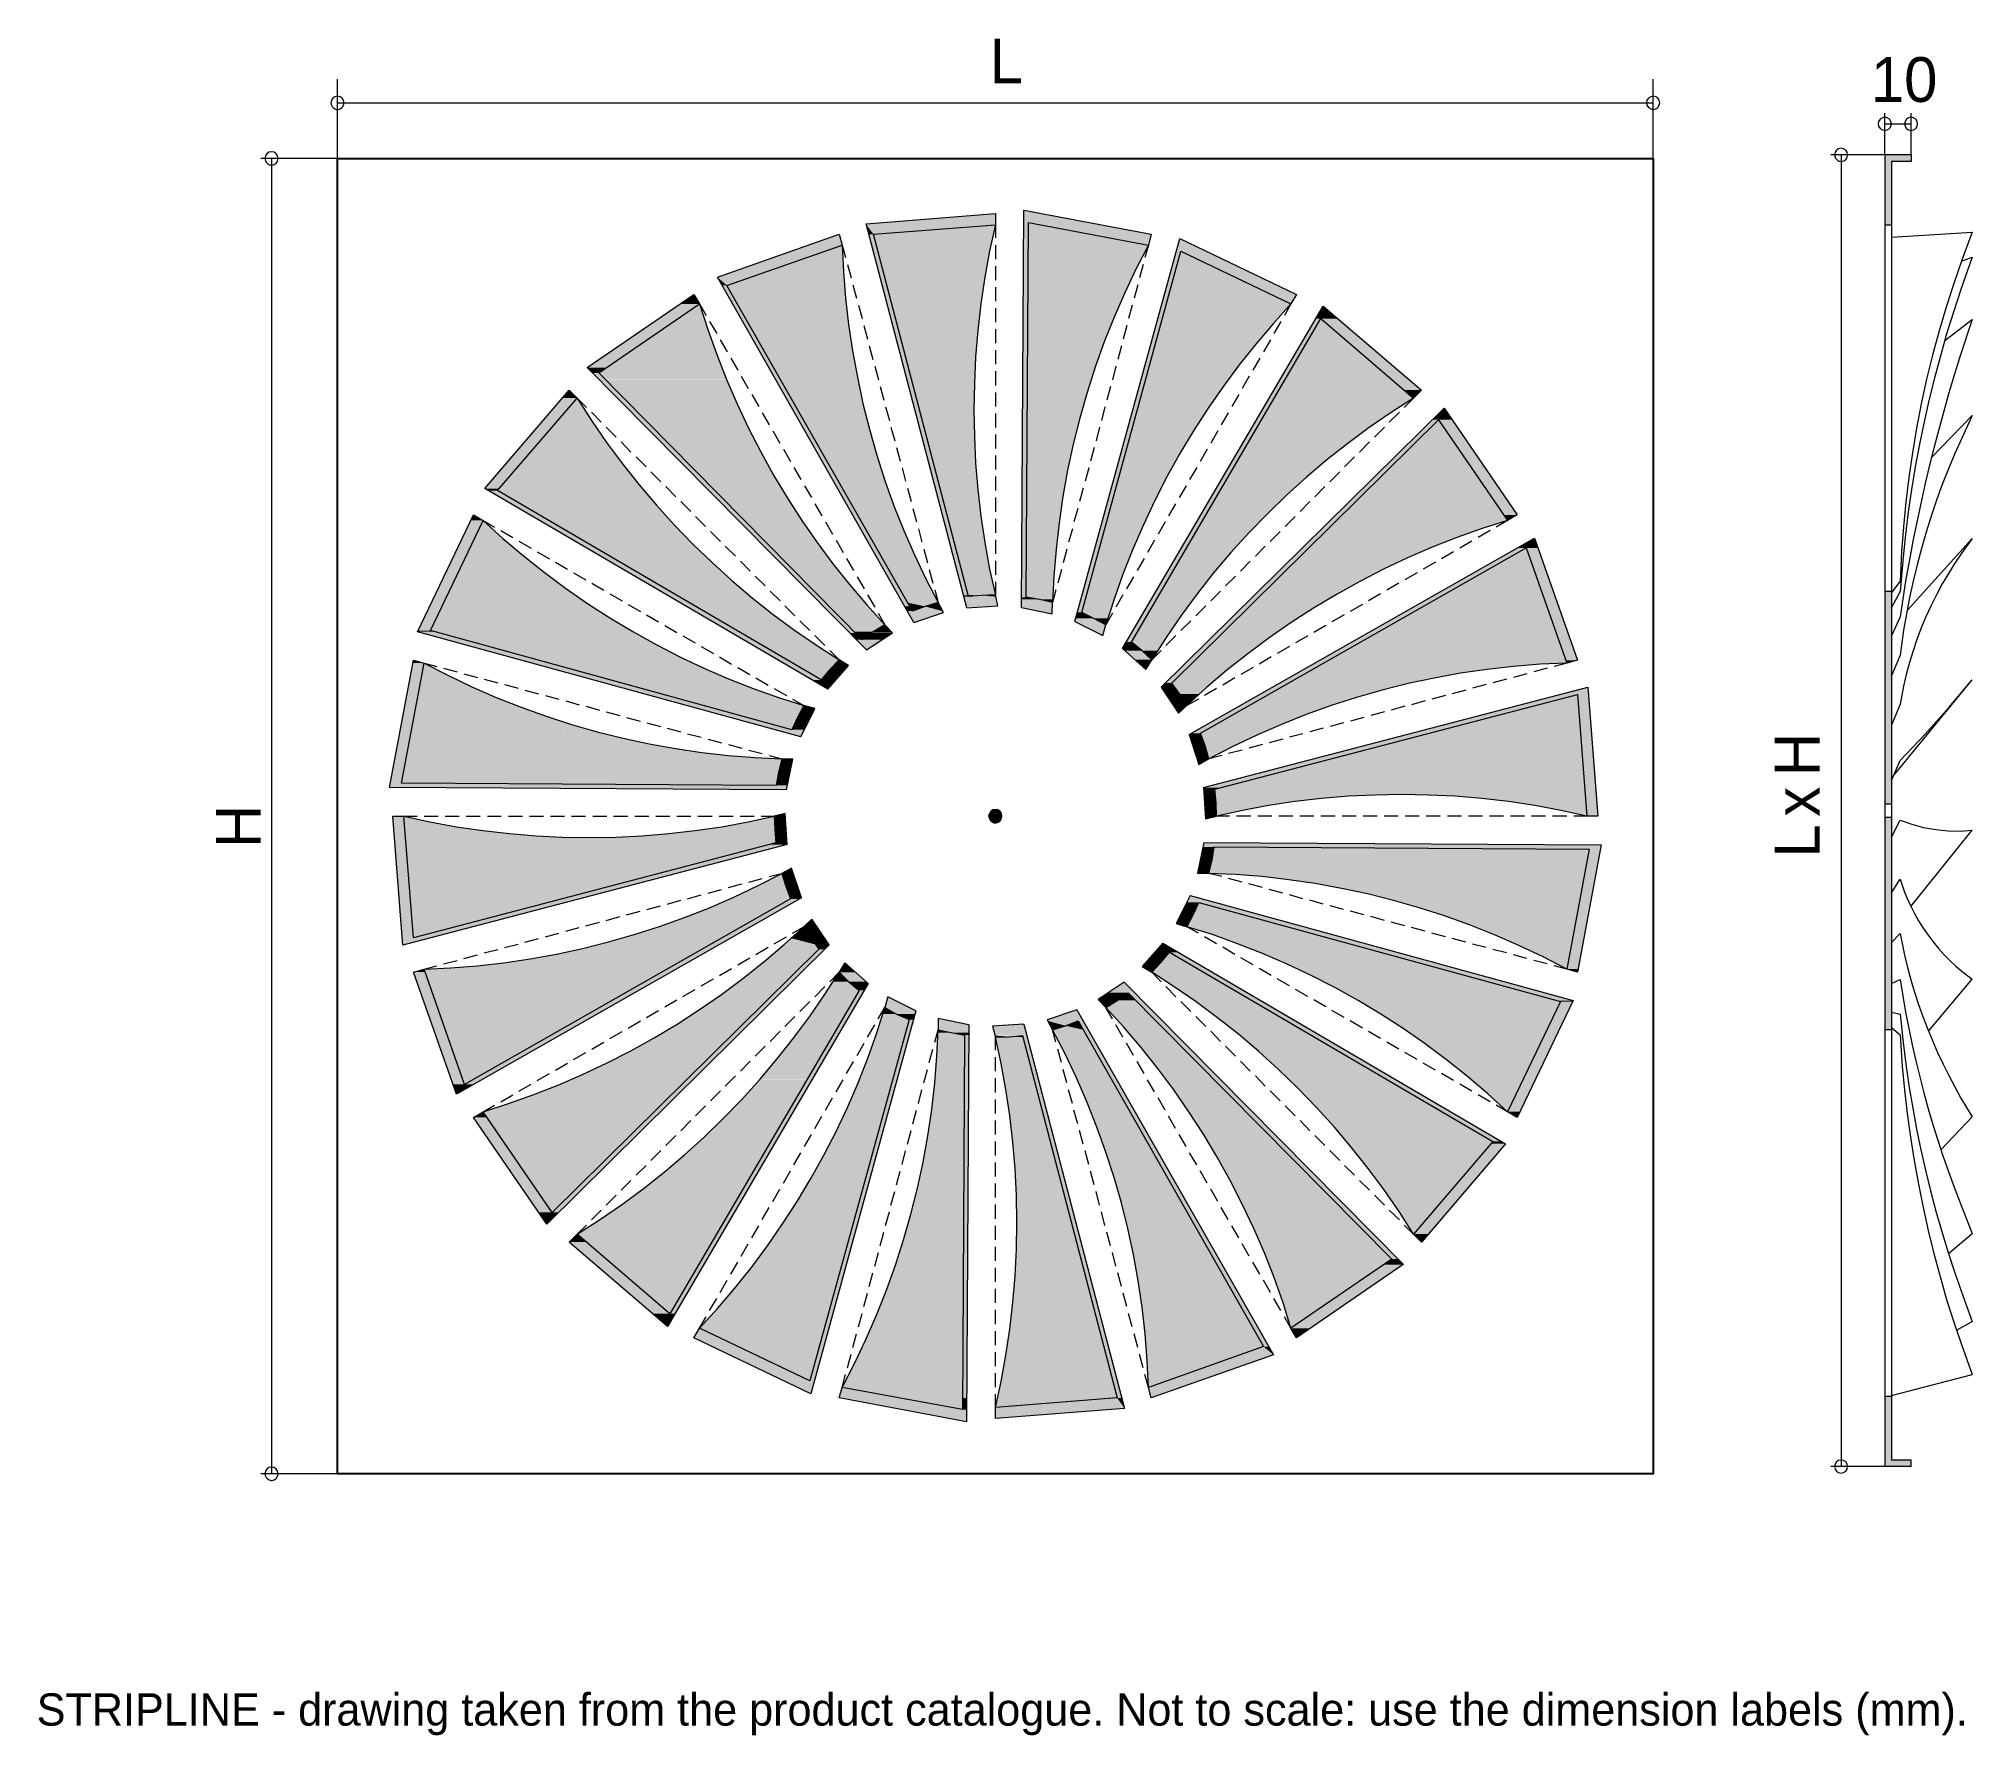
# Model space of a CAD drawing. Extents: x 0 to 240, y -13 to 197.
import ezdxf

# ---------------------------------------------------------------- set-up
doc = ezdxf.new("R2010")
doc.units = 0
for name, color, linetype in [('FILL', 8, 'Continuous'), ('GEOMETRY', 7, 'Continuous'), ('NOTE', 1, 'Continuous'), ('TEXT', 7, 'Continuous')]:
    doc.layers.add(name, color=color, linetype=linetype)

msp = doc.modelspace()

# ---------------------------------------------------------------- texts
at = {"layer": 'NOTE'}
msp.add_text('STRIPLINE - drawing taken from the product catalogue. Not to scale: use the dimension labels (mm).', height=4, dxfattribs=at).set_placement((0, -12))
at = {"layer": 'TEXT'}
for s, height, p in [('L', 5.55, (118.09, 191.59)), ('10', 5.549, (227.3, 189.3))]:
    msp.add_text(s, height=height, dxfattribs=at).set_placement(p)
for s, p in [('H', (220.95, 105.71)), ('x', (220.95, 100.69)), ('H', (27.77, 96.8)), ('L', (220.95, 95.62))]:
    msp.add_text(s, height=5.55, rotation=90, dxfattribs=at).set_placement(p)

# ---------------------------------------------------------------- hatches: boundary and pattern name
at = {"layer": 'FILL'}
for points in [[(229.05, 181.91), (232.29, 181.91), (229.05, 182.75)], [(229.05, 182.75), (232.29, 181.91), (232.29, 182.75)], [(229.05, 174.04), (229.85, 174.04), (229.05, 181.91)], [(229.05, 181.91), (229.85, 174.04), (229.85, 181.91)], [(118.81, 175.45), (102.8, 174.2), (118.81, 174.2)], [(122.35, 175.86), (122.35, 174.35), (130.36, 174.35)], [(99.46, 172.9), (95.72, 171.56), (99.84, 171.56)], [(102.83, 174.06), (118.81, 174.06), (102.8, 174.2)], [(102.8, 174.2), (118.81, 174.06), (118.81, 174.2)], [(103.15, 172.9), (103.7, 172.9), (102.83, 174.06)], [(102.83, 174.06), (118.81, 174.06), (103.7, 172.9)], [(103.15, 172.9), (114.87, 128.11), (115.42, 128.11)], [(103.15, 172.9), (103.7, 172.9), (115.42, 128.11)], [(118.81, 174.06), (103.7, 172.9), (118.55, 172.9)], [(103.7, 172.9), (104.25, 170.84), (118.09, 170.84)], [(103.7, 172.9), (118.55, 172.9), (118.09, 170.84)], [(122.06, 127.88), (122.61, 127.88), (122.35, 174.35)], [(122.35, 174.35), (122.61, 127.88), (122.9, 174.35)], [(122.9, 174.35), (122.87, 171.56), (137.78, 171.56)], [(122.9, 174.35), (130.68, 172.9), (138.13, 172.9)], [(122.9, 174.35), (130.36, 174.35), (138.13, 172.9)], [(130.68, 172.9), (138.13, 172.9), (137.78, 171.56)], [(95.72, 171.56), (84.36, 167.56), (88.47, 167.56)], [(95.72, 171.56), (99.84, 171.56), (88.47, 167.56)], [(99.84, 171.56), (90.47, 168.25), (99.99, 168.25)], [(104.25, 170.84), (105.09, 167.59), (117.51, 167.59)], [(104.25, 170.84), (118.09, 170.84), (117.51, 167.59)], [(122.87, 171.56), (122.87, 168.64), (136.27, 168.64)], [(122.87, 171.56), (137.78, 171.56), (136.27, 168.64)], [(141.23, 170.78), (128.94, 126), (129.51, 126)], [(141.23, 170.78), (141.81, 170.78), (129.51, 126)], [(141.81, 170.78), (140.01, 164.25), (155.44, 164.25)], [(141.67, 172.37), (141.23, 170.78), (144.97, 170.78)], [(141.81, 170.78), (152.98, 165.44), (156.14, 165.44)], [(141.81, 170.78), (144.97, 170.78), (156.14, 165.44)], [(90.47, 168.26), (85.54, 166.55), (100.13, 166.55)], [(90.47, 168.26), (99.99, 168.26), (100.13, 166.55)], [(122.87, 168.64), (122.84, 165.64), (134.85, 165.64)], [(122.87, 168.64), (136.27, 168.64), (134.85, 165.64)], [(81.45, 165.44), (79.74, 164.25), (82.15, 164.25)], [(84.36, 167.56), (84.93, 166.55), (85.54, 166.55)], [(84.36, 167.56), (88.47, 167.56), (85.54, 166.55)], [(84.93, 166.55), (107.58, 126.75), (108.22, 126.75)], [(84.93, 166.55), (85.54, 166.55), (108.22, 126.75)], [(85.54, 166.55), (86.44, 164.98), (100.25, 164.98)], [(85.54, 166.55), (100.13, 166.55), (100.25, 164.98)], [(105.09, 167.59), (105.96, 164.31), (117.01, 164.31)], [(105.09, 167.59), (117.51, 167.59), (117.01, 164.31)], [(122.84, 165.64), (122.81, 162.6), (133.52, 162.6)], [(122.84, 165.64), (134.85, 165.64), (133.52, 162.6)], [(152.98, 165.44), (156.14, 165.44), (155.44, 164.25)], [(79.74, 164.25), (68.23, 156.36), (70.66, 156.36)], [(79.74, 164.25), (82.15, 164.25), (70.66, 156.36)], [(82.15, 164.25), (77.57, 161.09), (83.16, 161.09)], [(86.44, 164.98), (88.33, 161.67), (100.63, 161.67)], [(86.44, 164.98), (100.25, 164.98), (100.63, 161.67)], [(105.96, 164.31), (106.84, 161.04), (116.64, 161.04)], [(105.96, 164.31), (117.01, 164.31), (116.64, 161.04)], [(140.01, 164.25), (139.35, 161.79), (153.24, 161.79)], [(140.01, 164.25), (155.44, 164.25), (153.24, 161.79)], [(159.42, 163.99), (158.52, 162.43), (161.25, 162.43)], [(77.57, 161.09), (73.01, 157.99), (84.27, 157.99)], [(77.57, 161.09), (83.16, 161.09), (84.27, 157.99)], [(88.33, 161.67), (90.18, 158.4), (101.12, 158.4)], [(88.33, 161.67), (100.62, 161.67), (101.12, 158.4)], [(106.84, 161.04), (107.68, 157.73), (116.35, 157.73)], [(106.84, 161.04), (116.64, 161.04), (116.35, 157.73)], [(122.81, 162.6), (122.81, 159.52), (132.3, 159.52)], [(122.81, 162.6), (133.51, 162.6), (132.3, 159.52)], [(158.52, 162.43), (135.06, 122.34), (135.66, 122.34)], [(158.52, 162.43), (159.13, 162.43), (135.66, 122.34)], [(139.35, 161.79), (138.65, 159.29), (151.09, 159.29)], [(139.35, 161.79), (153.24, 161.79), (151.09, 159.29)], [(159.13, 162.43), (153.39, 152.59), (170.64, 152.59)], [(159.13, 162.43), (169.51, 153.58), (171.6, 153.58)], [(159.13, 162.43), (161.25, 162.43), (171.6, 153.58)], [(90.18, 158.4), (92.04, 155.15), (101.7, 155.15)], [(90.18, 158.4), (101.12, 158.4), (101.7, 155.15)], [(122.81, 159.52), (122.79, 156.42), (131.17, 156.42)], [(122.81, 159.52), (132.3, 159.52), (131.17, 156.42)], [(138.65, 159.29), (137.93, 156.68), (149.03, 156.68)], [(138.65, 159.29), (151.09, 159.29), (149.03, 156.68)], [(68.9, 155.7), (69.68, 155.7), (68.23, 156.36)], [(68.23, 156.36), (69.68, 155.7), (70.66, 156.36)], [(73.01, 157.99), (69.68, 155.7), (85.17, 155.7)], [(73.01, 157.99), (84.27, 157.99), (85.17, 155.7)], [(107.68, 157.73), (108.54, 154.42), (116.2, 154.42)], [(107.68, 157.73), (116.35, 157.73), (116.2, 154.42)], [(122.79, 156.42), (122.79, 153.26), (130.18, 153.26)], [(122.79, 156.42), (131.17, 156.42), (130.18, 153.26)], [(137.93, 156.68), (137.2, 154.04), (147.06, 154.04)], [(137.93, 156.68), (149.03, 156.68), (147.06, 154.04)], [(65.15, 152.59), (66.98, 152.59), (65.99, 153.58)], [(68.9, 155.7), (100.71, 123.47), (101.5, 123.47)], [(68.9, 155.7), (69.68, 155.7), (101.5, 123.47)], [(70.46, 154.89), (85.49, 154.89), (69.68, 155.7)], [(69.68, 155.7), (85.49, 154.89), (85.17, 155.7)], [(70.46, 154.88), (73.44, 151.87), (86.79, 151.87)], [(70.46, 154.88), (85.49, 154.88), (86.79, 151.87)], [(92.04, 155.15), (93.87, 151.93), (102.39, 151.93)], [(92.04, 155.15), (101.7, 155.15), (102.39, 151.93)], [(108.54, 154.42), (109.41, 151.11), (116.14, 151.11)], [(108.54, 154.42), (116.2, 154.42), (116.14, 151.11)], [(137.2, 154.04), (136.48, 151.32), (145.18, 151.32)], [(137.2, 154.04), (147.06, 154.04), (145.18, 151.32)], [(169.51, 153.58), (170.64, 152.59), (171.6, 153.58)], [(65.15, 152.59), (55.55, 141.37), (57.38, 141.37)], [(65.15, 152.59), (66.98, 152.59), (57.38, 141.37)], [(66.98, 152.59), (64.6, 149.81), (68.75, 149.81)], [(73.45, 151.87), (76.41, 148.88), (88.21, 148.88)], [(73.45, 151.87), (86.79, 151.87), (88.21, 148.88)], [(93.87, 151.93), (95.69, 148.71), (103.21, 148.71)], [(93.87, 151.93), (102.39, 151.93), (103.21, 148.71)], [(109.41, 151.11), (110.28, 147.81), (116.2, 147.81)], [(109.41, 151.11), (116.14, 151.11), (116.2, 147.81)], [(122.79, 153.26), (122.76, 150.1), (129.25, 150.1)], [(122.79, 153.26), (130.18, 153.26), (129.25, 150.1)], [(136.48, 151.32), (135.69, 148.53), (143.38, 148.53)], [(136.48, 151.32), (145.18, 151.32), (143.38, 148.53)], [(153.39, 152.59), (152.34, 150.8), (167.86, 150.8)], [(153.39, 152.59), (170.64, 152.59), (167.86, 150.8)], [(174.41, 151.35), (172.96, 149.9), (175.4, 149.9)], [(64.6, 149.81), (62.25, 147.08), (70.64, 147.08)], [(64.6, 149.81), (68.75, 149.81), (70.64, 147.08)], [(76.41, 148.88), (79.31, 145.92), (89.72, 145.92)], [(76.41, 148.88), (88.21, 148.88), (89.72, 145.92)], [(95.69, 148.71), (97.52, 145.52), (104.1, 145.52)], [(95.69, 148.71), (103.21, 148.71), (104.1, 145.52)], [(122.76, 150.1), (122.73, 146.88), (128.47, 146.88)], [(122.76, 150.1), (129.25, 150.1), (128.47, 146.88)], [(172.96, 149.9), (139.9, 117.24), (140.68, 117.24)], [(172.96, 149.9), (173.72, 149.9), (140.68, 117.24)], [(151.24, 148.94), (150.08, 146.97), (162.47, 146.97)], [(152.34, 150.8), (151.24, 148.94), (165.13, 148.94)], [(151.24, 148.94), (165.13, 148.94), (162.47, 146.97)], [(152.34, 150.8), (167.86, 150.8), (165.13, 148.94)], [(173.72, 149.9), (161.1, 137.42), (182.28, 137.42)], [(173.72, 149.9), (181.81, 138.09), (183.46, 138.09)], [(173.72, 149.9), (175.4, 149.9), (183.46, 138.09)], [(62.25, 147.08), (59.99, 144.41), (72.61, 144.41)], [(62.25, 147.08), (70.64, 147.08), (72.61, 144.41)], [(110.28, 147.81), (111.15, 144.5), (116.35, 144.5)], [(110.28, 147.81), (116.2, 147.81), (116.35, 144.5)], [(122.73, 146.88), (122.73, 143.66), (127.78, 143.66)], [(122.73, 146.88), (128.47, 146.88), (127.78, 143.66)], [(135.69, 148.53), (134.91, 145.69), (141.67, 145.69)], [(135.69, 148.53), (143.38, 148.53), (141.67, 145.69)], [(150.08, 146.97), (148.89, 144.91), (159.88, 144.91)], [(150.08, 146.97), (162.47, 146.97), (159.88, 144.91)], [(59.99, 144.41), (57.76, 141.83), (74.67, 141.83)], [(59.99, 144.41), (72.61, 144.41), (74.67, 141.83)], [(79.31, 145.92), (82.18, 143.02), (91.32, 143.02)], [(79.31, 145.92), (89.72, 145.92), (91.32, 143.02)], [(97.52, 145.52), (99.32, 142.38), (105.12, 142.38)], [(97.52, 145.52), (104.1, 145.52), (105.12, 142.38)], [(111.15, 144.5), (111.99, 141.2), (116.64, 141.2)], [(111.15, 144.5), (116.34, 144.5), (116.64, 141.2)], [(134.91, 145.69), (134.12, 142.81), (140.07, 142.81)], [(134.91, 145.69), (141.67, 145.69), (140.07, 142.81)], [(148.89, 144.91), (147.64, 142.76), (157.36, 142.76)], [(148.89, 144.91), (159.88, 144.91), (157.36, 142.76)], [(57.12, 141.11), (75.27, 141.11), (57.76, 141.83)], [(57.76, 141.83), (75.27, 141.11), (74.67, 141.83)], [(82.18, 143.02), (84.96, 140.21), (93.03, 140.21)], [(82.18, 143.02), (91.32, 143.02), (93.03, 140.21)], [(99.32, 142.38), (101.09, 139.25), (106.22, 139.25)], [(99.32, 142.38), (105.12, 142.38), (106.22, 139.25)], [(122.73, 143.66), (122.7, 140.38), (127.16, 140.38)], [(122.73, 143.66), (127.78, 143.66), (127.16, 140.38)], [(134.12, 142.81), (133.32, 139.86), (138.56, 139.86)], [(134.12, 142.81), (140.07, 142.81), (138.56, 139.86)], [(147.64, 142.76), (146.34, 140.56), (154.89, 140.56)], [(147.64, 142.76), (157.36, 142.76), (154.89, 140.56)], [(56.05, 141.11), (57.12, 141.11), (55.55, 141.37)], [(55.55, 141.37), (57.12, 141.11), (57.38, 141.37)], [(56.05, 141.11), (93.92, 118.92), (95.03, 118.92)], [(56.05, 141.11), (57.12, 141.11), (95.03, 118.92)], [(57.12, 141.11), (60.19, 139.31), (76.78, 139.31)], [(57.12, 141.11), (75.27, 141.11), (76.78, 139.31)], [(60.19, 139.31), (64.37, 136.85), (79.02, 136.85)], [(60.19, 139.31), (76.78, 139.31), (79.02, 136.85)], [(84.96, 140.21), (87.72, 137.42), (94.82, 137.42)], [(84.96, 140.21), (93.03, 140.21), (94.82, 137.42)], [(101.09, 139.25), (102.83, 136.18), (107.44, 136.18)], [(101.09, 139.25), (106.22, 139.25), (107.44, 136.18)], [(111.99, 141.2), (112.86, 137.92), (117.01, 137.92)], [(111.99, 141.2), (116.64, 141.2), (117.01, 137.92)], [(122.7, 140.38), (122.67, 137.11), (126.7, 137.11)], [(122.7, 140.38), (127.16, 140.38), (126.7, 137.11)], [(133.32, 139.86), (132.5, 136.87), (137.14, 136.87)], [(133.32, 139.86), (138.56, 139.86), (137.14, 136.87)], [(146.34, 140.56), (144.97, 138.27), (152.52, 138.27)], [(146.34, 140.56), (154.89, 140.56), (152.52, 138.27)], [(53.81, 137.42), (47.26, 123.76), (48.79, 123.76)], [(53.81, 137.42), (55.32, 137.42), (48.79, 123.76)], [(53.81, 137.42), (55.32, 137.42), (54.13, 138.09)], [(55.32, 137.42), (54.25, 135.19), (57.76, 135.19)], [(64.37, 136.85), (68.43, 134.47), (81.31, 134.47)], [(64.37, 136.85), (79.02, 136.85), (81.31, 134.47)], [(87.72, 137.42), (90.42, 134.7), (96.71, 134.7)], [(87.72, 137.42), (94.82, 137.42), (96.71, 134.7)], [(112.86, 137.92), (113.71, 134.64), (117.51, 134.64)], [(112.86, 137.92), (117.01, 137.92), (117.51, 134.64)], [(122.67, 137.11), (122.67, 133.83), (126.32, 133.83)], [(122.67, 137.11), (126.7, 137.11), (126.32, 133.83)], [(132.5, 136.87), (131.66, 133.83), (135.84, 133.83)], [(132.5, 136.87), (137.14, 136.87), (135.84, 133.83)], [(144.97, 138.27), (143.58, 135.89), (150.22, 135.89)], [(144.97, 138.27), (152.52, 138.27), (150.22, 135.89)], [(161.1, 137.42), (160.09, 136.41), (179.14, 136.41)], [(161.1, 137.42), (182.28, 137.42), (179.14, 136.41)], [(181.81, 138.09), (182.27, 137.42), (183.46, 138.09)], [(54.25, 135.19), (53.23, 133.05), (60.28, 133.05)], [(54.25, 135.19), (57.76, 135.19), (60.28, 133.05)], [(68.43, 134.47), (72.37, 132.17), (83.69, 132.17)], [(68.43, 134.47), (81.31, 134.47), (83.69, 132.17)], [(90.42, 134.7), (93.03, 132.03), (98.68, 132.03)], [(90.42, 134.7), (96.71, 134.7), (98.68, 132.03)], [(102.83, 136.18), (104.57, 133.16), (108.77, 133.16)], [(102.83, 136.18), (107.44, 136.18), (108.77, 133.16)], [(113.71, 134.64), (114.58, 131.39), (118.09, 131.39)], [(113.71, 134.64), (117.51, 134.64), (118.09, 131.39)], [(143.58, 135.89), (142.16, 133.42), (147.99, 133.42)], [(143.58, 135.89), (150.22, 135.89), (147.99, 133.42)], [(158.95, 135.31), (157.74, 134.09), (172.93, 134.09)], [(160.09, 136.41), (158.95, 135.31), (176.01, 135.31)], [(158.95, 135.31), (176.01, 135.31), (172.93, 134.09)], [(160.09, 136.41), (179.14, 136.41), (176.01, 135.31)], [(185.61, 135.22), (183.46, 134), (186.02, 134)], [(53.23, 133.05), (52.25, 130.99), (62.86, 130.99)], [(53.23, 133.05), (60.28, 133.05), (62.86, 130.99)], [(72.37, 132.17), (76.14, 129.97), (86.15, 129.97)], [(72.37, 132.17), (83.69, 132.17), (86.15, 129.97)], [(93.03, 132.03), (95.58, 129.45), (100.74, 129.45)], [(93.03, 132.03), (98.68, 132.03), (100.74, 129.45)], [(104.57, 133.16), (106.26, 130.17), (110.2, 130.17)], [(104.57, 133.16), (108.77, 133.16), (110.2, 130.17)], [(122.67, 133.83), (122.64, 130.52), (126.06, 130.52)], [(122.67, 133.83), (126.32, 133.83), (126.06, 130.52)], [(131.66, 133.83), (130.82, 130.75), (134.62, 130.75)], [(131.66, 133.83), (135.84, 133.83), (134.62, 130.75)], [(142.16, 133.42), (140.68, 130.9), (145.87, 130.9)], [(142.16, 133.42), (147.99, 133.42), (145.87, 130.9)], [(183.46, 134), (143.12, 111.03), (144.22, 111.03)], [(183.46, 134), (184.57, 134), (144.22, 111.03)], [(156.4, 132.78), (154.98, 131.36), (166.9, 131.36)], [(157.74, 134.09), (156.4, 132.78), (169.92, 132.78)], [(156.4, 132.78), (169.92, 132.78), (166.9, 131.36)], [(157.74, 134.09), (172.93, 134.09), (169.92, 132.78)], [(184.57, 134), (159.51, 119.73), (189.61, 119.73)], [(184.57, 134), (189.5, 120.08), (190.95, 120.08)], [(184.57, 134), (186.02, 134), (190.95, 120.08)], [(52.25, 130.99), (51.29, 129.01), (65.53, 129.01)], [(52.25, 130.99), (62.86, 130.99), (65.53, 129.01)], [(76.14, 129.97), (79.8, 127.82), (88.68, 127.82)], [(76.14, 129.97), (86.15, 129.97), (88.68, 127.82)], [(95.58, 129.45), (98.08, 126.93), (102.89, 126.93)], [(95.58, 129.45), (100.74, 129.45), (102.89, 126.93)], [(106.26, 130.17), (107.94, 127.22), (111.7, 127.22)], [(106.26, 130.17), (110.2, 130.17), (111.7, 127.22)], [(114.58, 131.39), (115.42, 128.17), (118.81, 128.17)], [(114.58, 131.39), (118.09, 131.39), (118.81, 128.17)], [(122.64, 130.52), (122.61, 127.88), (125.92, 127.88)], [(122.64, 130.52), (126.06, 130.52), (125.92, 127.88)], [(130.82, 130.75), (129.98, 127.65), (133.51, 127.65)], [(130.82, 130.75), (134.62, 130.75), (133.51, 127.65)], [(140.68, 130.9), (139.17, 128.32), (143.81, 128.32)], [(140.68, 130.9), (145.87, 130.9), (143.81, 128.32)], [(153.45, 129.85), (151.82, 128.26), (161.07, 128.26)], [(154.98, 131.36), (153.45, 129.85), (163.97, 129.85)], [(153.45, 129.85), (163.97, 129.85), (161.07, 128.26)], [(154.98, 131.36), (166.9, 131.36), (163.97, 129.85)], [(50.39, 127.13), (49.55, 125.33), (71.01, 125.33)], [(51.29, 129.01), (50.39, 127.13), (68.26, 127.13)], [(50.39, 127.13), (68.26, 127.13), (71.01, 125.33)], [(51.29, 129.01), (65.53, 129.01), (68.26, 127.13)], [(79.8, 127.82), (83.31, 125.77), (91.26, 125.77)], [(79.8, 127.82), (88.68, 127.82), (91.26, 125.77)], [(108.22, 126.75), (110.11, 126.75), (107.94, 127.22)], [(107.94, 127.22), (110.11, 126.75), (111.7, 127.22)], [(110.11, 126.75), (111.97, 126.75), (111.7, 127.22)], [(114.9, 127.97), (115.47, 127.97), (114.87, 128.11)], [(114.87, 128.11), (115.47, 127.97), (115.42, 128.11)], [(114.9, 127.97), (115.22, 126.81), (119.13, 126.81)], [(114.9, 127.97), (118.84, 127.97), (119.13, 126.81)], [(115.42, 128.11), (117.13, 128.11), (115.42, 128.17)], [(115.42, 128.17), (117.13, 128.11), (118.81, 128.17)], [(115.42, 128.11), (115.47, 127.97), (117.13, 128.11)], [(115.47, 127.97), (118.84, 127.97), (117.13, 128.11)], [(117.13, 128.11), (118.81, 128.11), (118.81, 128.17)], [(117.13, 128.11), (118.84, 127.97), (118.81, 128.11)], [(122.06, 127.62), (124.26, 127.62), (122.06, 127.88)], [(122.06, 127.88), (124.26, 127.62), (122.61, 127.88)], [(122.06, 127.22), (125.89, 127.22), (122.06, 127.62)], [(122.06, 127.62), (125.89, 127.22), (124.26, 127.62)], [(122.06, 126.61), (125.89, 126.61), (122.06, 127.22)], [(122.06, 127.22), (125.89, 126.61), (125.89, 127.22)], [(124.26, 127.62), (125.92, 127.62), (122.61, 127.88)], [(122.61, 127.88), (125.92, 127.62), (125.92, 127.88)], [(124.27, 127.62), (125.89, 127.22), (125.92, 127.62)], [(129.98, 127.65), (129.51, 126), (132.99, 126)], [(129.98, 127.65), (133.52, 127.65), (132.99, 126)], [(139.17, 128.32), (137.61, 125.65), (141.84, 125.65)], [(139.17, 128.32), (143.81, 128.32), (141.84, 125.65)], [(151.82, 128.26), (150.11, 126.55), (158.23, 126.55)], [(151.82, 128.26), (161.07, 128.26), (158.23, 126.55)], [(229.05, 102.23), (229.85, 102.23), (229.05, 128.58)], [(229.05, 128.58), (229.85, 102.23), (229.85, 128.58)], [(49.55, 125.33), (48.79, 123.76), (73.65, 123.76)], [(49.55, 125.33), (71.01, 125.33), (73.65, 123.76)], [(83.31, 125.77), (86.67, 123.79), (93.92, 123.79)], [(83.31, 125.77), (91.26, 125.77), (93.92, 123.79)], [(98.08, 126.93), (100.48, 124.49), (105.09, 124.49)], [(98.08, 126.93), (102.89, 126.93), (105.09, 124.49)], [(107.91, 126.17), (108.54, 126.17), (107.59, 126.75)], [(107.59, 126.75), (108.54, 126.17), (108.22, 126.75)], [(107.99, 126), (112.37, 126), (107.91, 126.17)], [(107.91, 126.17), (112.37, 126), (112.28, 126.17)], [(107.99, 126), (112.37, 126), (108.68, 124.78)], [(108.22, 126.75), (108.54, 126.17), (110.11, 126.75)], [(108.54, 126.17), (112.28, 126.17), (110.11, 126.75)], [(110.11, 126.75), (112.28, 126.17), (111.97, 126.75)], [(115.22, 126.81), (115.27, 126.58), (119.13, 126.81)], [(122.06, 126.61), (125.86, 125.85), (125.89, 126.61)], [(128.64, 124.89), (131.78, 124.89), (128.76, 125.27)], [(129.43, 124.49), (132.5, 124.49), (128.64, 124.9)], [(128.64, 124.89), (132.5, 124.49), (131.78, 124.89)], [(128.76, 125.27), (131.02, 125.27), (128.94, 126)], [(128.76, 125.27), (131.78, 124.9), (131.02, 125.27)], [(128.93, 126), (131.02, 125.27), (129.51, 126)], [(131.02, 125.27), (132.76, 125.27), (129.51, 126)], [(129.51, 126), (132.76, 125.27), (132.99, 126)], [(131.02, 125.27), (132.5, 124.49), (132.76, 125.27)], [(137.61, 125.65), (136.01, 122.92), (139.96, 122.92)], [(137.61, 125.65), (141.84, 125.65), (139.96, 122.92)], [(148.28, 124.75), (146.36, 122.86), (152.75, 122.86)], [(150.11, 126.55), (148.28, 124.75), (155.47, 124.75)], [(148.28, 124.75), (155.47, 124.75), (152.75, 122.86)], [(150.11, 126.55), (158.23, 126.55), (155.47, 124.75)], [(47.2, 123.62), (49.29, 123.62), (47.26, 123.76)], [(47.2, 123.62), (85.98, 112.98), (88.04, 112.98)], [(47.2, 123.62), (49.29, 123.62), (88.04, 112.98)], [(47.26, 123.76), (49.29, 123.62), (48.79, 123.76)], [(49.26, 123.62), (73.85, 123.62), (48.79, 123.76)], [(48.79, 123.76), (73.85, 123.62), (73.65, 123.76)], [(49.26, 123.62), (55.11, 122.03), (76.76, 122.03)], [(49.26, 123.62), (73.86, 123.62), (76.76, 122.03)], [(86.67, 123.79), (89.89, 121.94), (96.65, 121.94)], [(86.67, 123.79), (93.92, 123.79), (96.65, 121.94)], [(101.35, 123.62), (103.67, 123.62), (100.48, 124.49)], [(100.48, 124.49), (103.67, 123.62), (105.09, 124.49)], [(101.55, 122.63), (102.31, 122.63), (100.71, 123.47)], [(100.71, 123.47), (102.31, 122.63), (101.5, 123.47)], [(101.35, 123.62), (102.31, 122.63), (103.67, 123.62)], [(101.55, 122.63), (104.8, 122.63), (102.83, 121.36)], [(102.31, 122.63), (104.8, 122.63), (103.5, 123.47)], [(103.5, 123.48), (106.05, 123.48), (103.67, 123.62)], [(103.5, 123.47), (104.8, 122.63), (106.05, 123.47)], [(103.67, 123.62), (105.93, 123.62), (105.09, 124.49)], [(103.67, 123.62), (106.05, 123.48), (105.93, 123.62)], [(129.43, 124.49), (132.5, 124.49), (132.13, 123.15)], [(134.56, 121.53), (136.68, 121.53), (135.06, 122.35)], [(135.06, 122.35), (136.68, 121.53), (135.66, 122.35)], [(135.66, 122.35), (139.61, 122.35), (136.01, 122.92)], [(135.66, 122.34), (136.97, 121.27), (138.91, 121.27)], [(135.66, 122.34), (139.61, 122.34), (138.91, 121.27)], [(136.01, 122.92), (139.61, 122.35), (139.95, 122.92)], [(146.36, 122.86), (144.39, 120.89), (150.08, 120.89)], [(146.36, 122.86), (152.75, 122.86), (150.08, 120.89)], [(46.62, 119.73), (48.01, 119.73), (46.68, 120.08)], [(55.11, 122.03), (60.63, 120.52), (79.68, 120.52)], [(55.11, 122.03), (76.76, 122.03), (79.68, 120.52)], [(60.63, 120.52), (65.76, 119.09), (82.7, 119.09)], [(60.63, 120.52), (79.68, 120.52), (82.7, 119.09)], [(89.89, 121.94), (92.94, 120.14), (99.44, 120.14)], [(89.89, 121.94), (96.65, 121.94), (99.44, 120.14)], [(92.94, 120.14), (95.03, 118.92), (98.28, 118.92)], [(92.94, 120.14), (99.44, 120.14), (98.28, 118.92)], [(98.74, 119.41), (100.62, 119.41), (99.44, 120.14)], [(134.82, 121.27), (136.97, 121.27), (134.56, 121.53)], [(134.56, 121.53), (136.97, 121.27), (136.68, 121.53)], [(134.82, 121.27), (136.13, 120.14), (138.19, 120.14)], [(134.82, 121.27), (136.97, 121.27), (138.19, 120.14)], [(136.13, 120.14), (138.19, 120.14), (137.46, 118.95)], [(136.97, 121.27), (138.91, 121.27), (138.19, 120.14)], [(144.39, 120.89), (142.3, 118.83), (147.5, 118.83)], [(144.39, 120.89), (150.08, 120.89), (147.5, 118.83)], [(189.5, 120.08), (189.61, 119.73), (190.95, 120.08)], [(46.62, 119.73), (43.83, 104.85), (45.22, 104.85)], [(46.62, 119.73), (48.01, 119.73), (45.22, 104.85)], [(47.72, 118.22), (47.46, 116.8), (53.93, 116.8)], [(48.01, 119.73), (47.72, 118.22), (50.94, 118.22)], [(47.72, 118.22), (50.94, 118.22), (53.93, 116.8)], [(65.76, 119.09), (70.55, 117.79), (85.72, 117.79)], [(65.76, 119.09), (82.7, 119.09), (85.72, 117.79)], [(70.55, 117.79), (74.99, 116.57), (88.79, 116.57)], [(70.55, 117.79), (85.72, 117.79), (88.79, 116.57)], [(93.92, 118.92), (96.13, 117.64), (97.2, 117.64)], [(93.92, 118.92), (95.03, 118.92), (97.2, 117.64)], [(95.03, 118.92), (98.28, 118.92), (97.2, 117.64)], [(96.13, 117.64), (99.03, 117.64), (98.04, 116.51)], [(98.28, 118.92), (97.2, 117.64), (99.03, 117.64)], [(98.28, 118.92), (100.19, 118.92), (98.74, 119.41)], [(98.28, 118.92), (100.19, 118.92), (99.03, 117.64)], [(98.74, 119.41), (100.19, 118.92), (100.62, 119.41)], [(142.3, 118.83), (140.68, 117.24), (145.64, 117.24)], [(142.3, 118.83), (147.5, 118.83), (145.64, 117.24)], [(155.01, 117.18), (169.95, 117.18), (156.23, 117.88)], [(156.23, 117.88), (173.2, 117.88), (157.27, 118.46)], [(156.23, 117.88), (169.95, 117.18), (173.2, 117.88)], [(157.27, 118.46), (176.44, 118.46), (158.11, 118.95)], [(157.27, 118.46), (173.2, 117.88), (176.44, 118.46)], [(158.11, 118.95), (179.72, 118.95), (158.78, 119.33)], [(158.11, 118.95), (176.44, 118.46), (179.72, 118.95)], [(158.78, 119.33), (183, 119.33), (159.25, 119.59)], [(158.78, 119.33), (179.72, 118.95), (183, 119.33)], [(159.25, 119.59), (186.31, 119.59), (159.51, 119.73)], [(159.25, 119.59), (183, 119.33), (186.31, 119.59)], [(159.51, 119.73), (186.31, 119.59), (189.61, 119.73)], [(47.2, 115.47), (46.97, 114.25), (60.02, 114.25)], [(47.46, 116.8), (47.2, 115.47), (56.94, 115.47)], [(47.2, 115.47), (56.94, 115.47), (60.02, 114.25)], [(47.46, 116.8), (53.93, 116.8), (56.94, 115.47)], [(74.99, 116.57), (79.02, 115.47), (91.92, 115.47)], [(74.99, 116.57), (88.79, 116.57), (91.92, 115.47)], [(79.02, 115.47), (82.67, 114.45), (95.09, 114.45)], [(79.02, 115.47), (91.92, 115.47), (95.09, 114.45)], [(139.37, 116.75), (141.06, 116.75), (139.9, 117.24)], [(139.95, 115.88), (141.67, 115.88), (139.37, 116.75)], [(139.37, 116.75), (141.67, 115.88), (141.06, 116.75)], [(139.9, 117.24), (141.06, 116.74), (140.68, 117.24)], [(139.95, 115.88), (140.88, 114.45), (142.54, 114.45)], [(139.95, 115.88), (141.67, 115.88), (142.54, 114.45)], [(141.09, 116.68), (144.97, 116.68), (140.68, 117.24)], [(140.68, 117.24), (144.97, 116.68), (145.64, 117.24)], [(141.67, 115.88), (144.1, 115.88), (141.09, 116.69)], [(141.09, 116.69), (144.1, 115.88), (144.97, 116.69)], [(141.67, 115.88), (144.1, 115.88), (142.54, 114.45)], [(188.77, 115.84), (144.62, 104.3), (146.77, 104.3)], [(190.95, 115.84), (146.02, 104.1), (191.84, 104.1)], [(188.77, 115.84), (190.95, 115.84), (146.77, 104.3)], [(151.99, 115.47), (150.22, 114.45), (160.43, 114.45)], [(151.99, 115.47), (163.57, 115.47), (153.62, 116.37)], [(151.99, 115.47), (163.57, 115.47), (160.43, 114.45)], [(153.62, 116.37), (166.76, 116.37), (155.01, 117.18)], [(153.62, 116.37), (163.57, 115.47), (166.76, 116.37)], [(155.01, 117.18), (166.76, 116.37), (169.95, 117.18)], [(188.77, 115.84), (192.31, 115.84), (192.25, 116.75)], [(190.95, 115.84), (192.11, 100.76), (193.47, 100.76)], [(190.95, 115.84), (192.31, 115.84), (193.47, 100.76)], [(46.76, 113.15), (46.59, 112.13), (66.28, 112.13)], [(46.97, 114.25), (46.76, 113.15), (63.15, 113.15)], [(46.76, 113.15), (63.15, 113.15), (66.28, 112.13)], [(46.97, 114.25), (60.02, 114.25), (63.15, 113.15)], [(82.67, 114.45), (88.04, 112.97), (94.28, 112.97)], [(82.67, 114.45), (95.09, 114.45), (94.28, 112.97)], [(85.98, 112.97), (91.52, 111.47), (93.58, 111.47)], [(85.98, 112.97), (88.04, 112.97), (93.58, 111.47)], [(88.04, 112.97), (94.27, 112.97), (93.58, 111.47)], [(94.28, 112.97), (93.58, 111.47), (95.12, 111.47)], [(94.86, 114.08), (94.28, 112.97), (95.87, 112.97)], [(94.28, 112.97), (95.87, 112.97), (95.12, 111.47)], [(94.86, 114.08), (96.42, 114.08), (95.09, 114.45)], [(94.86, 114.08), (96.42, 114.08), (95.87, 112.97)], [(140.88, 114.45), (141.52, 113.5), (142.54, 114.45)], [(148.25, 113.32), (146.13, 112.1), (154.23, 112.1)], [(150.22, 114.45), (148.25, 113.32), (157.3, 113.32)], [(148.25, 113.32), (157.3, 113.32), (154.23, 112.1)], [(150.22, 114.45), (160.43, 114.45), (157.3, 113.32)], [(46.13, 109.73), (75.91, 109.73), (46.27, 110.42)], [(46.27, 110.42), (72.69, 110.42), (46.42, 111.2)], [(46.27, 110.42), (75.91, 109.73), (72.69, 110.42)], [(46.42, 111.2), (69.47, 111.2), (46.59, 112.13)], [(46.42, 111.2), (72.69, 110.42), (69.47, 111.2)], [(46.59, 112.13), (69.47, 111.21), (66.28, 112.13)], [(91.52, 111.47), (94.68, 110.6), (95.12, 111.47)], [(142.83, 110.86), (144.28, 110.86), (143.12, 111.03)], [(142.83, 110.86), (143.29, 109.46), (144.8, 109.46)], [(142.83, 110.86), (144.28, 110.86), (144.8, 109.46)], [(143.12, 111.03), (144.28, 110.86), (144.22, 111.03)], [(146.13, 112.1), (144.22, 111.03), (151.73, 111.03)], [(144.31, 110.8), (151.21, 110.8), (144.22, 111.03)], [(144.22, 111.03), (151.21, 110.8), (151.73, 111.03)], [(144.31, 110.8), (144.8, 109.46), (148.4, 109.46)], [(144.31, 110.8), (151.21, 110.8), (148.4, 109.46)], [(146.13, 112.1), (154.23, 112.1), (151.73, 111.03)], [(45.78, 107.84), (45.49, 106.22), (91.95, 106.22)], [(45.78, 107.84), (92.33, 107.84), (45.8, 108.01)], [(45.78, 107.84), (92.33, 107.84), (91.95, 106.22)], [(45.8, 108.01), (89.03, 108.01), (45.86, 108.28)], [(45.8, 108.01), (92.33, 107.84), (89.03, 108.01)], [(45.86, 108.28), (85.75, 108.28), (45.92, 108.65)], [(45.86, 108.28), (89.02, 108.01), (85.75, 108.28)], [(45.92, 108.65), (82.44, 108.65), (46.01, 109.12)], [(45.92, 108.65), (85.75, 108.28), (82.44, 108.65)], [(46.01, 109.12), (79.16, 109.12), (46.13, 109.72)], [(46.01, 109.12), (82.44, 108.65), (79.16, 109.12)], [(46.13, 109.72), (79.16, 109.12), (75.91, 109.72)], [(92.33, 107.81), (93.72, 107.81), (92.33, 107.84)], [(143.29, 109.46), (143.84, 107.84), (145.26, 107.84)], [(143.29, 109.46), (144.8, 109.46), (145.26, 107.84)], [(143.84, 107.84), (144.04, 107.17), (145.26, 107.84)], [(144.83, 109.38), (148.22, 109.38), (144.8, 109.46)], [(144.8, 109.46), (148.22, 109.38), (148.4, 109.46)], [(144.83, 109.38), (148.22, 109.38), (145.26, 107.84)], [(45.49, 106.22), (45.22, 104.85), (91.72, 104.85)], [(45.49, 106.22), (91.95, 106.22), (91.72, 104.85)], [(91.95, 106.22), (91.72, 104.85), (93.11, 104.85)], [(92.33, 107.81), (91.95, 106.22), (93.4, 106.22)], [(91.95, 106.22), (93.4, 106.22), (93.11, 104.85)], [(92.33, 107.81), (93.72, 107.81), (93.4, 106.22)], [(43.72, 104.3), (93.03, 104.3), (43.78, 104.56)], [(43.72, 104.3), (92.94, 104.01), (93.03, 104.3)], [(43.78, 104.56), (91.66, 104.56), (43.83, 104.85)], [(43.78, 104.56), (93.03, 104.3), (93.06, 104.56)], [(43.83, 104.85), (91.66, 104.56), (45.22, 104.85)], [(45.22, 104.85), (91.66, 104.56), (91.72, 104.85)], [(91.66, 104.56), (93.06, 104.56), (91.72, 104.85)], [(91.72, 104.85), (93.06, 104.56), (93.11, 104.85)], [(144.62, 104.1), (146.02, 104.1), (144.62, 104.3)], [(144.62, 104.3), (146.02, 104.1), (146.77, 104.3)], [(144.62, 104.1), (144.74, 102.41), (146.16, 102.41)], [(144.62, 104.1), (146.02, 104.1), (146.16, 102.41)], [(146.08, 103.43), (191.91, 103.43), (146.02, 104.1)], [(146.02, 104.1), (191.91, 103.43), (191.84, 104.1)], [(146.08, 103.37), (165.86, 103.37), (146.08, 103.43)], [(146.08, 103.43), (165.86, 103.37), (169.16, 103.43)], [(146.08, 103.2), (162.55, 103.2), (146.08, 103.37)], [(146.08, 103.37), (162.55, 103.2), (165.86, 103.37)], [(146.11, 102.94), (159.25, 102.94), (146.08, 103.2)], [(146.08, 103.2), (159.25, 102.94), (162.55, 103.2)], [(172.47, 103.37), (191.91, 103.37), (169.16, 103.43)], [(169.16, 103.43), (191.91, 103.37), (191.91, 103.43)], [(175.78, 103.2), (191.93, 103.2), (172.47, 103.37)], [(172.47, 103.37), (191.93, 103.2), (191.91, 103.37)], [(179.05, 102.94), (191.93, 102.94), (175.78, 103.2)], [(175.78, 103.2), (191.93, 102.94), (191.93, 103.2)], [(44.12, 100.76), (44.41, 97.23), (45.78, 97.23)], [(44.12, 100.76), (45.49, 100.76), (45.78, 97.23)], [(45.55, 100.04), (48.74, 100.04), (45.49, 100.76)], [(48.74, 100.04), (45.49, 100.76)], [(88.18, 100.04), (91.43, 100.04), (91.4, 100.76)], [(91.4, 100.76), (92.76, 100.76), (92.76, 101.08)], [(91.43, 100.04), (91.4, 100.76)], [(91.4, 100.76), (91.46, 99.08), (92.88, 99.08)], [(91.4, 100.76), (92.76, 100.76), (92.88, 99.08)], [(117.97, 100.76), (119.62, 100.76), (118.06, 101.08)], [(118.06, 100.45), (119.56, 100.45), (117.97, 100.76)], [(117.97, 100.76), (119.56, 100.45), (119.62, 100.76)], [(118.06, 101.08), (119.56, 101.08), (118.23, 101.34)], [(118.06, 101.08), (119.62, 100.76), (119.56, 101.08)], [(118.23, 101.34), (119.39, 101.34), (118.49, 101.52)], [(118.23, 101.34), (119.56, 101.08), (119.39, 101.34)], [(118.49, 101.52), (119.13, 101.52), (118.81, 101.57)], [(118.49, 101.52), (119.39, 101.34), (119.13, 101.52)], [(144.74, 102.41), (144.83, 100.76), (146.22, 100.76)], [(144.74, 102.41), (146.16, 102.41), (146.22, 100.76)], [(144.83, 100.76), (144.86, 100.41), (146.22, 100.76)], [(146.13, 102.56), (155.96, 102.56), (146.11, 102.94)], [(146.11, 102.94), (155.96, 102.56), (159.25, 102.94)], [(146.16, 102.41), (155.15, 102.41), (146.13, 102.56)], [(146.13, 102.56), (155.15, 102.41), (155.96, 102.56)], [(146.16, 102.07), (152.69, 102.07), (146.16, 102.41)], [(146.16, 102.41), (152.69, 102.07), (155.15, 102.41)], [(146.19, 101.46), (149.44, 101.46), (146.16, 102.07)], [(146.16, 102.07), (149.44, 101.46), (152.69, 102.07)], [(146.22, 100.76), (146.19, 101.46)], [(146.19, 101.46), (146.22, 100.76), (149.44, 101.46)], [(182.36, 102.56), (191.96, 102.56), (179.05, 102.94)], [(179.05, 102.94), (191.96, 102.56), (191.93, 102.94)], [(185.61, 102.07), (192.02, 102.07), (182.36, 102.56)], [(182.36, 102.56), (192.02, 102.07), (191.96, 102.56)], [(188.89, 101.46), (192.05, 101.46), (185.61, 102.07)], [(185.61, 102.07), (192.05, 101.46), (192.02, 102.07)], [(192.11, 100.76), (188.89, 101.46)], [(188.89, 101.46), (192.11, 100.76), (192.05, 101.46)], [(45.6, 99.46), (51.98, 99.46), (45.54, 100.04)], [(45.54, 100.04), (51.98, 99.46), (48.74, 100.04)], [(45.63, 98.96), (55.26, 98.96), (45.6, 99.46)], [(45.6, 99.46), (55.26, 98.96), (51.98, 99.46)], [(45.66, 98.59), (58.54, 98.59), (45.63, 98.96)], [(45.63, 98.96), (58.54, 98.59), (55.26, 98.96)], [(45.69, 98.3), (61.85, 98.3), (45.66, 98.59)], [(45.66, 98.59), (61.85, 98.3), (58.54, 98.59)], [(45.69, 98.15), (65.15, 98.15), (45.69, 98.3)], [(45.69, 98.3), (65.15, 98.15), (61.85, 98.3)], [(71.77, 98.15), (91.55, 98.15), (75.07, 98.3)], [(75.07, 98.3), (91.52, 98.3), (78.35, 98.59)], [(75.07, 98.3), (91.55, 98.15), (91.52, 98.3)], [(78.35, 98.59), (91.49, 98.59), (81.66, 98.96)], [(78.35, 98.59), (91.52, 98.3), (91.49, 98.59)], [(81.66, 98.96), (91.46, 98.96), (82.47, 99.08)], [(81.66, 98.96), (91.49, 98.59), (91.46, 98.96)], [(82.47, 99.08), (91.46, 99.08), (84.91, 99.46)], [(82.47, 99.08), (91.46, 98.96), (91.46, 99.08)], [(84.91, 99.46), (91.43, 99.46), (88.18, 100.04)], [(84.91, 99.46), (91.46, 99.08), (91.43, 99.46)], [(88.18, 100.04), (91.43, 99.46), (91.43, 100.04)], [(91.46, 99.08), (91.6, 97.43), (92.97, 97.43)], [(91.46, 99.08), (92.88, 99.08), (92.97, 97.43)], [(118.23, 100.18), (119.39, 100.18), (118.06, 100.45)], [(118.06, 100.45), (119.39, 100.18), (119.56, 100.45)], [(118.49, 100.01), (119.13, 100.01), (118.23, 100.18)], [(118.23, 100.18), (119.13, 100.01), (119.39, 100.18)], [(118.49, 100.01), (118.81, 99.92), (119.13, 100.01)], [(229.05, 74.28), (229.85, 74.28), (229.05, 100.6)], [(229.05, 100.6), (229.85, 74.28), (229.85, 100.6)], [(44.41, 97.23), (45.28, 85.65), (46.68, 85.65)], [(44.41, 97.23), (45.78, 97.23), (46.68, 85.65)], [(45.72, 98.09), (68.46, 98.09), (45.69, 98.15)], [(45.69, 98.15), (68.46, 98.09), (65.15, 98.15)], [(45.75, 97.43), (91.61, 97.43), (45.72, 98.09)], [(45.72, 98.09), (91.61, 97.43), (91.55, 98.09)], [(45.75, 97.43), (91.6, 97.43), (46.68, 85.65)], [(90.82, 97.23), (46.68, 85.65), (48.82, 85.65)], [(90.82, 97.23), (93, 97.23), (48.82, 85.65)], [(68.46, 98.09), (91.55, 98.09), (71.77, 98.15)], [(71.77, 98.15), (91.55, 98.09), (91.55, 98.15)], [(90.82, 97.23), (93, 97.23), (91.61, 97.43)], [(91.61, 97.43), (93, 97.23), (92.97, 97.43)], [(144.54, 96.93), (144.22, 95.28), (145.67, 95.28)], [(144.54, 96.93), (193.82, 96.93), (144.6, 97.2)], [(144.54, 96.93), (145.93, 96.93), (145.67, 95.28)], [(144.59, 97.2), (193.87, 97.2), (144.66, 97.48)], [(144.6, 97.2), (193.82, 96.93), (193.87, 97.2)], [(145.9, 96.67), (145.67, 95.28), (192.13, 95.28)], [(145.9, 96.67), (192.4, 96.67), (145.93, 96.93)], [(145.9, 96.67), (192.4, 96.67), (192.13, 95.28)], [(192.4, 96.67), (193.79, 96.67), (145.93, 96.93)], [(145.93, 96.93), (193.79, 96.67), (193.82, 96.93)], [(192.4, 96.67), (189.61, 81.79), (191.01, 81.79)], [(192.4, 96.67), (193.79, 96.67), (191.01, 81.79)], [(92.33, 93.66), (89.4, 92.15), (92.8, 92.15)], [(92.33, 93.66), (93.78, 93.66), (93.55, 94.32)], [(92.33, 93.66), (92.82, 92.06), (94.3, 92.06)], [(92.33, 93.66), (93.78, 93.66), (94.3, 92.06)], [(144.22, 95.28), (143.87, 93.68), (145.29, 93.68)], [(143.87, 93.68), (145.26, 93.66), (145.29, 93.68)], [(144.22, 95.28), (145.67, 95.28), (145.29, 93.68)], [(145.67, 95.28), (145.26, 93.66), (191.82, 93.66)], [(148.57, 93.51), (191.79, 93.51), (145.26, 93.66)], [(145.26, 93.66), (191.79, 93.51), (191.82, 93.66)], [(145.67, 95.28), (192.13, 95.28), (191.82, 93.66)], [(151.88, 93.25), (191.76, 93.25), (148.57, 93.51)], [(148.57, 93.51), (191.76, 93.25), (191.79, 93.51)], [(89.23, 92.06), (86.41, 90.73), (93.32, 90.73)], [(89.23, 92.06), (92.82, 92.06), (89.4, 92.15)], [(89.23, 92.06), (92.82, 92.06), (93.32, 90.73)], [(89.4, 92.15), (92.82, 92.06), (92.8, 92.15)], [(92.82, 92.06), (93.34, 90.64), (94.79, 90.64)], [(92.82, 92.06), (94.3, 92.06), (94.79, 90.64)], [(155.15, 92.87), (191.67, 92.87), (151.88, 93.25)], [(151.88, 93.25), (191.67, 92.87), (191.76, 93.25)], [(158.43, 92.38), (191.58, 92.38), (155.15, 92.87)], [(155.15, 92.87), (191.58, 92.38), (191.67, 92.87)], [(161.68, 91.8), (191.47, 91.8), (158.43, 92.38)], [(158.43, 92.38), (191.47, 91.8), (191.58, 92.38)], [(164.93, 91.1), (191.35, 91.1), (161.68, 91.8)], [(161.68, 91.8), (191.35, 91.1), (191.47, 91.8)], [(168.12, 90.29), (191.21, 90.29), (164.93, 91.1)], [(164.93, 91.1), (191.21, 90.29), (191.35, 91.1)], [(93.4, 90.49), (77.48, 81.42), (78.58, 81.42)], [(93.4, 90.49), (94.5, 90.49), (78.58, 81.42)], [(83.37, 89.39), (80.29, 88.17), (89.34, 88.17)], [(85.86, 90.49), (83.37, 89.39), (91.49, 89.39)], [(83.37, 89.39), (91.49, 89.39), (89.34, 88.17)], [(85.86, 90.5), (93.4, 90.5), (86.41, 90.73)], [(85.86, 90.49), (93.4, 90.49), (91.49, 89.39)], [(86.41, 90.73), (93.4, 90.5), (93.32, 90.73)], [(93.4, 90.5), (94.5, 90.5), (93.34, 90.64)], [(93.34, 90.64), (94.5, 90.49), (94.79, 90.64)], [(142.51, 90.06), (141.73, 88.52), (143.32, 88.52)], [(142.51, 90.06), (146.1, 90.06), (142.94, 90.9)], [(142.51, 90.06), (144.02, 90.06), (143.32, 88.52)], [(144.02, 90.06), (143.32, 88.52), (149.56, 88.52)], [(144.02, 90.06), (188.34, 77.88), (190.39, 77.88)], [(144.02, 90.06), (146.11, 90.06), (190.39, 77.88)], [(171.31, 89.39), (191.03, 89.39), (168.12, 90.29)], [(168.12, 90.29), (191.03, 89.39), (191.21, 90.29)], [(171.31, 89.39), (174.47, 88.37), (190.83, 88.37)], [(171.31, 89.39), (191.03, 89.39), (190.83, 88.37)], [(77.19, 87.07), (74.03, 86.06), (85.6, 86.06)], [(80.29, 88.18), (77.19, 87.07), (87.37, 87.07)], [(77.19, 87.07), (87.37, 87.07), (85.6, 86.06)], [(80.29, 88.18), (89.34, 88.18), (87.37, 87.07)], [(95.09, 87.04), (93.52, 85.62), (95.96, 85.62)], [(95.09, 87.04), (96.71, 87.04), (96.07, 88)], [(95.09, 87.04), (95.96, 85.62), (97.67, 85.62)], [(95.09, 87.04), (96.71, 87.04), (97.67, 85.62)], [(141.73, 88.52), (141.2, 87.45), (142.74, 87.45)], [(141.2, 87.45), (142.54, 87.04), (142.74, 87.45)], [(141.73, 88.52), (143.32, 88.52), (142.74, 87.45)], [(143.32, 88.52), (142.54, 87.04), (154.92, 87.04)], [(145.7, 86.06), (158.6, 86.06), (142.54, 87.04)], [(142.54, 87.04), (158.6, 86.06), (154.92, 87.04)], [(143.32, 88.52), (149.56, 88.52), (154.92, 87.04)], [(174.47, 88.38), (177.58, 87.28), (190.63, 87.28)], [(174.47, 88.38), (190.83, 88.38), (190.63, 87.28)], [(177.58, 87.28), (180.65, 86.02), (190.39, 86.02)], [(177.58, 87.28), (190.63, 87.28), (190.39, 86.02)], [(45.28, 85.65), (45.37, 84.75), (48.82, 85.65)], [(64.43, 83.65), (81.37, 83.65), (67.65, 84.35)], [(67.65, 84.35), (82.59, 84.35), (70.87, 85.16)], [(67.65, 84.35), (81.37, 83.65), (82.58, 84.35)], [(70.87, 85.16), (84.01, 85.16), (74.03, 86.06)], [(70.87, 85.16), (82.59, 84.35), (84.01, 85.16)], [(74.03, 86.06), (84.01, 85.16), (85.6, 86.06)], [(96.92, 84.26), (75.83, 63.4), (76.61, 63.4)], [(96.92, 84.26), (97.7, 84.26), (76.61, 63.4)], [(91.98, 84.26), (90.1, 82.69), (95.32, 82.69)], [(91.98, 84.26), (96.92, 84.26), (92.62, 84.84)], [(91.98, 84.26), (96.92, 84.26), (95.32, 82.69)], [(92.62, 84.84), (96.5, 84.84), (93.52, 85.62)], [(92.62, 84.84), (96.92, 84.26), (96.51, 84.84)], [(93.52, 85.62), (96.51, 84.84), (95.96, 85.62)], [(96.57, 84.78), (98.22, 84.78), (95.96, 85.62)], [(95.96, 85.62), (98.22, 84.78), (97.67, 85.62)], [(96.92, 84.26), (97.7, 84.26), (96.57, 84.78)], [(96.57, 84.78), (97.7, 84.26), (98.22, 84.78)], [(138.56, 83.88), (137.43, 82.61), (139.32, 82.61)], [(139.55, 85.01), (138.56, 83.88), (141.49, 83.88)], [(138.56, 83.88), (140.39, 83.88), (139.32, 82.61)], [(140.39, 83.88), (139.32, 82.61), (142.6, 82.61)], [(140.39, 83.88), (180.47, 60.42), (181.58, 60.42)], [(140.39, 83.88), (141.49, 83.88), (181.58, 60.42)], [(145.7, 86.06), (148.8, 84.93), (162.64, 84.93)], [(145.7, 86.06), (158.6, 86.06), (162.64, 84.93)], [(148.8, 84.93), (151.88, 83.74), (167.04, 83.74)], [(148.8, 84.93), (162.64, 84.93), (167.04, 83.74)], [(180.65, 86.02), (183.69, 84.72), (190.16, 84.72)], [(180.65, 86.02), (190.39, 86.02), (190.16, 84.72)], [(183.69, 84.72), (186.68, 83.3), (189.9, 83.3)], [(183.69, 84.72), (190.16, 84.72), (189.9, 83.3)], [(46.68, 81.42), (48.12, 81.42), (48.01, 81.79)], [(48.01, 81.79), (78.09, 81.79), (51.29, 81.94)], [(48.01, 81.79), (78.09, 81.79), (53.03, 67.49)], [(51.29, 81.94), (78.38, 81.94), (54.6, 82.2)], [(51.29, 81.94), (78.09, 81.79), (78.38, 81.94)], [(54.6, 82.2), (78.84, 82.2), (57.87, 82.57)], [(54.6, 82.2), (78.38, 81.94), (78.84, 82.2)], [(57.87, 82.57), (79.48, 82.57), (61.15, 83.07)], [(57.87, 82.57), (78.84, 82.2), (79.48, 82.57)], [(61.15, 83.07), (80.35, 83.07), (64.43, 83.65)], [(61.15, 83.07), (79.48, 82.57), (80.35, 83.07)], [(64.43, 83.65), (80.35, 83.07), (81.36, 83.65)], [(90.1, 82.69), (87.51, 80.63), (93.23, 80.63)], [(90.1, 82.69), (95.32, 82.69), (93.23, 80.63)], [(100.16, 82.57), (99.44, 81.39), (101.5, 81.39)], [(137, 82.11), (138.86, 82.11), (137.43, 82.61)], [(137, 82.11), (138.19, 81.39), (138.86, 82.11)], [(137.43, 82.61), (138.86, 82.11), (139.32, 82.61)], [(139.32, 82.61), (138.19, 81.39), (144.68, 81.39)], [(139.32, 82.61), (142.59, 82.61), (144.68, 81.39)], [(151.88, 83.74), (154.92, 82.41), (171.83, 82.41)], [(151.88, 83.74), (167.04, 83.74), (171.83, 82.41)], [(154.92, 82.41), (157.91, 81.01), (176.97, 81.01)], [(154.92, 82.41), (171.83, 82.41), (176.97, 81.01)], [(186.68, 83.3), (189.9, 83.3), (189.61, 81.79)], [(189.61, 81.79), (190.95, 81.42), (191.01, 81.79)], [(46.68, 81.42), (51.58, 67.49), (53.03, 67.49)], [(46.68, 81.42), (48.12, 81.42), (53.03, 67.49)], [(77.48, 81.42), (53.03, 67.49), (54.13, 67.49)], [(77.48, 81.42), (78.58, 81.42), (54.13, 67.49)], [(101.93, 79.15), (83.66, 47.94), (84.3, 47.94)], [(101.93, 79.15), (102.57, 79.15), (84.3, 47.94)], [(87.51, 80.63), (84.87, 78.66), (91.23, 78.66)], [(87.51, 80.63), (93.23, 80.63), (91.23, 78.66)], [(97.64, 78.6), (101.61, 78.6), (98.01, 79.15)], [(98.68, 80.23), (98.01, 79.15), (101.93, 79.15)], [(98.01, 79.15), (101.61, 78.6), (101.93, 79.15)], [(99.44, 81.39), (98.68, 80.23), (100.66, 80.23)], [(98.68, 80.23), (100.66, 80.23), (101.93, 79.15)], [(99.44, 81.39), (100.66, 80.23), (102.8, 80.23)], [(99.44, 81.39), (101.5, 81.39), (102.8, 80.23)], [(100.92, 79.99), (103.06, 79.99), (100.66, 80.23)], [(100.66, 80.23), (103.06, 79.99), (102.8, 80.23)], [(101.93, 79.15), (102.57, 79.15), (100.92, 79.99)], [(100.92, 79.99), (102.57, 79.15), (103.06, 79.99)], [(134.76, 80.17), (132.82, 78.86), (136.07, 78.86)], [(138.19, 81.39), (140.97, 79.59), (147.73, 79.59)], [(138.19, 81.39), (144.68, 81.39), (147.73, 79.59)], [(140.97, 79.59), (143.7, 77.7), (150.92, 77.7)], [(140.97, 79.59), (147.73, 79.59), (150.92, 77.7)], [(157.91, 81.01), (160.87, 79.5), (182.48, 79.5)], [(157.91, 81.01), (176.97, 81.01), (182.48, 79.5)], [(160.87, 79.5), (163.74, 77.88), (188.34, 77.88)], [(160.87, 79.5), (182.48, 79.5), (188.34, 77.88)], [(82.15, 76.78), (79.36, 74.98), (87.51, 74.98)], [(84.87, 78.66), (82.15, 76.78), (89.31, 76.78)], [(82.15, 76.78), (89.31, 76.78), (87.51, 74.98)], [(84.87, 78.66), (91.23, 78.66), (89.31, 76.78)], [(97.64, 78.6), (95.75, 75.87), (100.02, 75.87)], [(97.64, 78.6), (101.61, 78.6), (100.02, 75.87)], [(104.86, 76.22), (106.57, 76.22), (105.09, 77.04)], [(105.5, 78.37), (105.09, 77.04), (108.17, 77.04)], [(105.85, 76.63), (108.95, 76.63), (105.09, 77.04)], [(105.09, 77.04), (108.95, 76.63), (108.17, 77.04)], [(128.91, 76.75), (125.22, 75.5), (129.6, 75.5)], [(131.54, 78.02), (134.1, 78.02), (132.82, 78.86)], [(131.66, 77.91), (133.92, 77.91), (131.54, 78.02)], [(131.54, 78.02), (133.92, 77.91), (134.1, 78.02)], [(131.66, 77.91), (132.5, 77.04), (133.92, 77.91)], [(132.5, 77.04), (137.11, 77.04), (133.92, 77.91)], [(132.5, 77.04), (134.74, 74.57), (139.52, 74.57)], [(132.5, 77.04), (137.11, 77.04), (139.52, 74.57)], [(132.82, 78.86), (134.1, 78.02), (135.29, 78.86)], [(133.92, 77.91), (136.24, 77.91), (135.28, 78.86)], [(133.92, 77.91), (137.11, 77.04), (136.24, 77.91)], [(135.28, 78.86), (167.95, 45.83), (168.7, 45.83)], [(135.28, 78.86), (136.07, 78.86), (168.7, 45.83)], [(143.7, 77.7), (146.34, 75.76), (154.28, 75.76)], [(143.7, 77.7), (150.92, 77.7), (154.28, 75.76)], [(163.97, 77.76), (188.83, 77.76), (163.74, 77.88)], [(163.74, 77.88), (188.83, 77.76), (188.34, 77.88)], [(163.97, 77.76), (166.58, 76.2), (188.08, 76.2)], [(163.97, 77.76), (188.83, 77.76), (188.08, 76.2)], [(188.83, 77.76), (182.27, 64.1), (183.81, 64.1)], [(188.83, 77.76), (190.34, 77.76), (183.81, 64.1)], [(188.83, 77.76), (190.34, 77.76), (188.34, 77.88)], [(188.34, 77.88), (190.34, 77.76), (190.39, 77.88)], [(79.36, 74.98), (76.52, 73.27), (85.78, 73.27)], [(79.36, 74.98), (87.51, 74.98), (85.78, 73.27)], [(95.75, 75.87), (93.81, 73.21), (98.45, 73.21)], [(95.75, 75.87), (100.02, 75.87), (98.45, 73.21)], [(108.11, 75.53), (97.26, 36.08), (97.84, 36.08)], [(108.11, 75.53), (108.66, 75.53), (97.84, 36.08)], [(104.63, 75.53), (104.1, 73.87), (107.64, 73.87)], [(104.63, 75.53), (108.11, 75.53), (104.86, 76.22)], [(104.63, 75.53), (108.11, 75.53), (107.64, 73.87)], [(104.86, 76.22), (108.11, 75.53), (106.57, 76.22)], [(106.57, 76.22), (108.86, 76.22), (105.85, 76.63)], [(105.85, 76.63), (108.86, 76.22), (108.95, 76.63)], [(108.11, 75.53), (108.66, 75.53), (106.57, 76.22)], [(106.57, 76.22), (108.66, 75.53), (108.86, 76.22)], [(111.7, 74.28), (115.53, 74.28), (111.73, 74.89)], [(111.73, 74.89), (115.54, 74.89), (111.73, 75.67)], [(111.73, 74.89), (115.54, 74.28), (115.54, 74.89)], [(118.46, 74.72), (122.41, 74.72), (122.35, 74.95)], [(118.46, 74.72), (118.75, 73.56), (122.7, 73.56)], [(118.46, 74.72), (122.41, 74.72), (122.7, 73.56)], [(125.31, 75.36), (129.69, 75.36), (125.22, 75.5)], [(125.22, 75.5), (129.69, 75.36), (129.6, 75.5)], [(125.63, 74.77), (127.48, 74.77), (125.31, 75.36)], [(125.31, 75.36), (127.48, 74.77), (129.08, 75.36)], [(125.63, 74.77), (125.89, 74.28), (127.48, 74.77)], [(125.89, 74.28), (129.66, 74.28), (127.48, 74.77)], [(127.48, 74.77), (129.4, 74.77), (129.08, 75.36)], [(127.48, 74.77), (129.66, 74.28), (129.4, 74.77)], [(129.08, 75.36), (152.05, 34.98), (152.69, 34.98)], [(129.08, 75.36), (129.69, 75.36), (152.69, 34.98)], [(134.74, 74.57), (136.88, 72.05), (142.01, 72.05)], [(134.74, 74.57), (139.52, 74.57), (142.01, 72.05)], [(146.34, 75.76), (148.95, 73.7), (157.79, 73.7)], [(146.34, 75.76), (154.28, 75.76), (157.79, 73.7)], [(166.58, 76.2), (169.36, 74.4), (187.2, 74.4)], [(166.58, 76.2), (188.08, 76.2), (187.2, 74.4)], [(169.36, 74.4), (172.09, 72.51), (186.31, 72.51)], [(169.36, 74.4), (187.2, 74.4), (186.31, 72.51)], [(76.52, 73.27), (73.65, 71.67), (84.15, 71.67)], [(76.52, 73.27), (85.78, 73.27), (84.15, 71.67)], [(93.81, 73.21), (91.75, 70.63), (96.94, 70.63)], [(93.81, 73.21), (98.45, 73.21), (96.94, 70.63)], [(104.1, 73.87), (103, 70.74), (106.78, 70.74)], [(104.1, 73.87), (107.64, 73.87), (106.78, 70.74)], [(111.68, 73.61), (111.56, 70.98), (114.98, 70.98)], [(111.68, 73.61), (114.98, 73.61), (111.7, 73.91)], [(111.68, 73.61), (114.98, 73.61), (114.98, 70.98)], [(111.7, 73.91), (113.33, 73.91), (111.7, 74.28)], [(113.33, 73.91), (115.54, 73.91), (111.7, 74.28)], [(111.7, 74.28), (115.53, 73.91), (115.53, 74.28)], [(111.7, 73.91), (114.98, 73.61), (113.33, 73.91)], [(114.98, 73.61), (115.54, 73.61), (113.33, 73.91)], [(113.33, 73.91), (115.54, 73.61), (115.54, 73.91)], [(114.72, 28.63), (115.27, 28.63), (114.98, 73.62)], [(114.98, 73.61), (115.27, 28.63), (115.54, 73.61)], [(118.78, 73.41), (120.47, 73.41), (118.75, 73.55)], [(118.75, 73.55), (120.47, 73.41), (122.15, 73.55)], [(118.78, 73.41), (118.81, 73.35), (120.47, 73.41)], [(118.81, 73.35), (122.21, 73.35), (120.47, 73.41)], [(118.81, 73.35), (119.51, 70.1), (123.05, 70.1)], [(118.81, 73.35), (122.21, 73.35), (123.05, 70.1)], [(120.47, 73.41), (122.17, 73.41), (122.15, 73.55)], [(120.47, 73.41), (122.21, 73.35), (122.18, 73.41)], [(122.15, 73.55), (133.89, 28.63), (134.47, 28.63)], [(122.15, 73.55), (122.7, 73.55), (134.47, 28.63)], [(125.89, 74.28), (127.42, 71.35), (131.34, 71.35)], [(125.89, 74.28), (129.66, 74.28), (131.34, 71.35)], [(136.88, 72.05), (138.94, 69.47), (144.57, 69.47)], [(136.88, 72.05), (142.02, 72.05), (144.57, 69.47)], [(148.95, 73.7), (151.47, 71.55), (161.45, 71.55)], [(148.95, 73.7), (157.79, 73.7), (161.45, 71.55)], [(172.09, 72.51), (174.73, 70.54), (185.38, 70.54)], [(172.09, 72.51), (186.31, 72.51), (185.38, 70.54)], [(70.7, 70.16), (67.71, 68.74), (81.19, 68.74)], [(73.65, 71.67), (70.7, 70.16), (82.64, 70.16)], [(70.7, 70.16), (82.64, 70.16), (81.19, 68.74)], [(73.65, 71.67), (84.15, 71.67), (82.64, 70.16)], [(91.75, 70.63), (89.6, 68.11), (95.46, 68.11)], [(91.75, 70.63), (96.94, 70.63), (95.46, 68.11)], [(103, 70.74), (101.78, 67.67), (105.94, 67.67)], [(103, 70.74), (106.77, 70.74), (105.94, 67.67)], [(111.56, 70.98), (111.3, 67.67), (114.95, 67.67)], [(111.56, 70.98), (114.98, 70.98), (114.95, 67.67)], [(119.51, 70.1), (120.12, 66.85), (123.89, 66.85)], [(119.51, 70.1), (123.05, 70.1), (123.89, 66.85)], [(127.42, 71.35), (128.84, 68.36), (133.05, 68.36)], [(127.42, 71.35), (131.34, 71.35), (133.05, 68.36)], [(151.47, 71.55), (153.91, 69.32), (165.25, 69.32)], [(151.47, 71.55), (161.45, 71.55), (165.25, 69.32)], [(174.73, 70.54), (177.31, 68.48), (184.39, 68.48)], [(174.73, 70.54), (185.38, 70.54), (184.39, 68.48)], [(51.58, 67.49), (54.13, 67.49), (52.01, 66.3)], [(64.66, 67.44), (61.58, 66.22), (78.64, 66.22)], [(67.7, 68.74), (64.66, 67.44), (79.89, 67.44)], [(64.66, 67.44), (79.89, 67.44), (78.64, 66.22)], [(67.7, 68.74), (81.19, 68.74), (79.89, 67.44)], [(89.61, 68.1), (87.4, 65.64), (94.01, 65.64)], [(89.61, 68.1), (95.46, 68.1), (94.01, 65.64)], [(101.78, 67.67), (100.48, 64.65), (105.09, 64.65)], [(101.78, 67.67), (105.93, 67.67), (105.09, 64.65)], [(111.3, 67.67), (110.92, 64.39), (114.92, 64.39)], [(111.3, 67.67), (114.95, 67.67), (114.92, 64.39)], [(128.84, 68.36), (130.15, 65.32), (134.76, 65.32)], [(128.84, 68.36), (133.05, 68.36), (134.76, 65.32)], [(138.94, 69.47), (140.91, 66.83), (147.21, 66.83)], [(138.94, 69.47), (144.57, 69.47), (147.21, 66.83)], [(153.91, 69.32), (156.28, 67.03), (169.16, 67.03)], [(153.91, 69.32), (165.25, 69.32), (169.16, 67.03)], [(177.31, 68.48), (179.84, 66.33), (183.35, 66.33)], [(177.31, 68.48), (184.39, 68.48), (183.35, 66.33)], [(58.48, 65.12), (55.32, 64.1), (76.52, 64.1)], [(61.58, 66.22), (58.48, 65.12), (77.54, 65.12)], [(58.48, 65.12), (77.54, 65.12), (76.52, 64.1)], [(61.58, 66.22), (78.64, 66.22), (77.54, 65.12)], [(87.4, 65.64), (85.08, 63.26), (92.62, 63.26)], [(87.4, 65.64), (94.01, 65.64), (92.62, 63.26)], [(120.12, 66.85), (120.61, 63.61), (124.76, 63.61)], [(120.12, 66.85), (123.89, 66.85), (124.76, 63.61)], [(130.15, 65.32), (131.37, 62.24), (136.53, 62.24)], [(130.15, 65.32), (134.76, 65.32), (136.53, 62.24)], [(140.91, 66.83), (142.8, 64.1), (149.87, 64.1)], [(140.91, 66.83), (147.21, 66.83), (149.87, 64.1)], [(156.28, 67.03), (158.6, 64.65), (173.22, 64.65)], [(156.28, 67.03), (169.16, 67.03), (173.22, 64.65)], [(179.84, 66.33), (183.35, 66.33), (182.27, 64.1)], [(54.13, 63.4), (55.78, 63.4), (55.32, 64.1)], [(54.13, 63.4), (62.22, 51.63), (63.88, 51.63)], [(54.13, 63.4), (55.78, 63.4), (63.88, 51.63)], [(55.32, 64.1), (76.52, 64.1), (63.88, 51.63)], [(75.83, 63.4), (63.88, 51.63), (64.66, 51.63)], [(75.83, 63.4), (76.61, 63.4), (64.66, 51.63)], [(85.08, 63.26), (82.7, 60.97), (91.28, 60.97)], [(85.08, 63.26), (92.62, 63.26), (91.28, 60.97)], [(100.48, 64.65), (99.06, 61.64), (104.28, 61.64)], [(100.48, 64.65), (105.09, 64.65), (104.28, 61.64)], [(110.92, 64.39), (110.43, 61.11), (114.92, 61.11)], [(110.92, 64.39), (114.92, 64.39), (114.92, 61.11)], [(120.61, 63.61), (120.99, 60.3), (125.6, 60.3)], [(120.61, 63.61), (124.76, 63.61), (125.6, 60.3)], [(142.8, 64.1), (144.6, 61.31), (152.63, 61.31)], [(142.8, 64.1), (149.87, 64.1), (152.63, 61.31)], [(158.61, 64.65), (160.81, 62.21), (177.43, 62.21)], [(158.61, 64.65), (173.22, 64.65), (177.43, 62.21)], [(182.28, 64.1), (183.46, 63.4), (183.81, 64.1)], [(82.7, 60.97), (80.26, 58.73), (89.98, 58.73)], [(82.7, 60.97), (91.28, 60.97), (89.98, 58.73)], [(99.06, 61.64), (97.55, 58.71), (103.47, 58.71)], [(99.06, 61.64), (104.28, 61.64), (103.47, 58.71)], [(110.43, 61.11), (109.85, 57.86), (114.9, 57.86)], [(110.43, 61.11), (114.92, 61.11), (114.9, 57.86)], [(120.99, 60.3), (121.25, 57.02), (126.46, 57.02)], [(120.99, 60.3), (125.6, 60.3), (126.46, 57.02)], [(131.37, 62.24), (132.5, 59.14), (138.3, 59.14)], [(131.37, 62.24), (136.53, 62.24), (138.3, 59.14)], [(144.6, 61.31), (146.28, 58.47), (155.44, 58.47)], [(144.6, 61.31), (152.63, 61.31), (155.44, 58.47)], [(160.81, 62.21), (162.32, 60.42), (180.47, 60.42)], [(160.81, 62.21), (177.43, 62.21), (180.47, 60.42)], [(162.95, 59.69), (179.84, 59.69), (162.32, 60.42)], [(162.32, 60.42), (179.84, 59.69), (180.47, 60.42)], [(180.24, 60.13), (170.64, 48.93), (172.44, 48.93)], [(180.24, 60.13), (182.04, 60.13), (172.44, 48.93)], [(180.24, 60.13), (182.04, 60.13), (180.47, 60.42)], [(180.47, 60.42), (182.04, 60.13), (181.58, 60.42)], [(80.27, 58.73), (77.74, 56.59), (88.73, 56.59)], [(80.27, 58.73), (89.98, 58.73), (88.73, 56.59)], [(97.55, 58.71), (95.93, 55.8), (102.69, 55.8)], [(97.55, 58.71), (103.47, 58.71), (102.69, 55.8)], [(109.85, 57.86), (109.15, 54.64), (114.87, 54.64)], [(109.85, 57.86), (114.9, 57.86), (114.87, 54.64)], [(132.5, 59.14), (133.52, 55.98), (140.1, 55.98)], [(132.5, 59.14), (138.3, 59.14), (140.1, 55.98)], [(146.28, 58.47), (147.9, 55.57), (158.29, 55.57)], [(146.28, 58.47), (155.44, 58.47), (158.29, 55.57)], [(162.95, 59.69), (165.02, 57.08), (177.63, 57.08)], [(162.95, 59.69), (179.84, 59.69), (177.63, 57.08)], [(77.74, 56.59), (75.13, 54.56), (87.51, 54.56)], [(77.74, 56.59), (88.73, 56.59), (87.51, 54.56)], [(95.93, 55.8), (94.24, 52.96), (101.9, 52.96)], [(95.93, 55.8), (102.69, 55.8), (101.9, 52.96)], [(121.25, 57.02), (121.42, 53.72), (127.34, 53.72)], [(121.25, 57.02), (126.46, 57.02), (127.34, 53.72)], [(133.52, 55.98), (134.42, 52.82), (141.9, 52.82)], [(133.52, 55.98), (140.1, 55.98), (141.9, 52.82)], [(147.9, 55.57), (149.41, 52.64), (161.21, 52.64)], [(147.9, 55.57), (158.29, 55.57), (161.21, 52.64)], [(165.02, 57.08), (166.99, 54.41), (175.34, 54.41)], [(165.02, 57.08), (177.63, 57.08), (175.34, 54.41)], [(75.13, 54.56), (72.49, 52.59), (86.38, 52.59)], [(75.13, 54.56), (87.51, 54.56), (86.38, 52.59)], [(94.24, 52.97), (92.45, 50.21), (101.15, 50.21)], [(94.24, 52.97), (101.9, 52.97), (101.15, 50.21)], [(109.15, 54.64), (108.34, 51.43), (114.87, 51.43)], [(109.15, 54.64), (114.87, 54.64), (114.87, 51.43)], [(121.42, 53.72), (121.48, 50.41), (128.21, 50.41)], [(121.42, 53.72), (127.34, 53.72), (128.21, 50.41)], [(134.42, 52.82), (135.23, 49.6), (143.72, 49.6)], [(134.42, 52.82), (141.9, 52.82), (143.72, 49.6)], [(166.99, 54.41), (168.85, 51.72), (173.02, 51.72)], [(166.99, 54.41), (175.34, 54.41), (173.02, 51.72)], [(62.22, 51.63), (64.66, 51.63), (63.21, 50.18)], [(69.76, 50.7), (66.98, 48.93), (84.24, 48.93)], [(72.49, 52.59), (69.76, 50.7), (85.28, 50.7)], [(69.76, 50.7), (85.28, 50.7), (84.24, 48.93)], [(72.49, 52.59), (86.38, 52.59), (85.28, 50.7)], [(108.34, 51.43), (107.44, 48.24), (114.84, 48.24)], [(108.34, 51.43), (114.87, 51.43), (114.84, 48.24)], [(121.48, 50.41), (121.42, 47.1), (129.05, 47.1)], [(121.48, 50.41), (128.21, 50.41), (129.05, 47.1)], [(149.41, 52.64), (150.83, 49.66), (164.17, 49.66)], [(149.41, 52.64), (161.21, 52.64), (164.17, 49.66)], [(168.85, 51.72), (173.02, 51.72), (170.64, 48.93)], [(65.99, 47.94), (68.11, 47.94), (66.98, 48.93)], [(65.99, 47.94), (76.35, 39.07), (78.47, 39.07)], [(65.99, 47.94), (68.11, 47.94), (78.47, 39.07)], [(66.98, 48.93), (84.24, 48.93), (78.47, 39.07)], [(83.66, 47.94), (78.47, 39.07), (79.1, 39.07)], [(83.66, 47.94), (84.3, 47.94), (79.1, 39.07)], [(92.45, 50.21), (90.56, 47.48), (100.39, 47.48)], [(92.45, 50.21), (101.15, 50.21), (100.39, 47.48)], [(107.44, 48.24), (106.43, 45.1), (114.81, 45.1)], [(107.44, 48.24), (114.84, 48.24), (114.81, 45.1)], [(135.23, 49.6), (135.92, 46.35), (145.58, 46.35)], [(135.23, 49.6), (143.72, 49.6), (145.58, 46.35)], [(150.83, 49.66), (152.14, 46.61), (167.16, 46.61)], [(150.83, 49.66), (164.17, 49.66), (167.16, 46.61)], [(170.64, 48.93), (171.6, 47.94), (172.44, 48.93)], [(90.56, 47.48), (88.59, 44.81), (99.67, 44.81)], [(90.56, 47.48), (100.39, 47.48), (99.67, 44.81)], [(121.42, 47.1), (121.25, 43.8), (129.92, 43.8)], [(121.42, 47.1), (129.05, 47.1), (129.92, 43.8)], [(135.92, 46.35), (136.5, 43.1), (147.41, 43.1)], [(135.92, 46.35), (145.58, 46.35), (147.41, 43.1)], [(152.43, 45.83), (167.95, 45.83), (152.14, 46.61)], [(152.14, 46.61), (167.95, 45.83), (167.16, 46.61)], [(152.43, 45.83), (153.36, 43.53), (164.61, 43.53)], [(152.43, 45.83), (167.95, 45.83), (164.61, 43.53)], [(166.96, 45.16), (169.36, 45.16), (167.95, 45.83)], [(167.95, 45.83), (169.36, 45.16), (168.7, 45.83)], [(88.59, 44.81), (86.53, 42.23), (98.97, 42.23)], [(88.59, 44.81), (99.67, 44.81), (98.97, 42.23)], [(106.43, 45.1), (105.32, 41.97), (114.81, 41.97)], [(106.43, 45.1), (114.81, 45.1), (114.81, 41.97)], [(121.25, 43.8), (120.99, 40.49), (130.79, 40.49)], [(121.25, 43.8), (129.92, 43.8), (130.79, 40.49)], [(153.36, 43.53), (154.46, 40.43), (160.05, 40.43)], [(153.36, 43.53), (164.61, 43.53), (160.05, 40.43)], [(166.96, 45.16), (155.44, 37.27), (157.88, 37.27)], [(166.96, 45.16), (169.36, 45.16), (157.88, 37.27)], [(86.53, 42.23), (84.38, 39.71), (98.28, 39.71)], [(86.53, 42.23), (98.97, 42.23), (98.28, 39.71)], [(105.32, 41.97), (104.08, 38.89), (114.78, 38.89)], [(105.32, 41.97), (114.81, 41.97), (114.78, 38.89)], [(136.5, 43.1), (137, 39.82), (149.29, 39.82)], [(136.5, 43.1), (147.41, 43.1), (149.29, 39.82)], [(76.35, 39.07), (79.11, 39.07), (78.17, 37.5)], [(84.38, 39.71), (82.15, 37.27), (97.61, 37.27)], [(84.38, 39.71), (98.28, 39.71), (97.61, 37.27)], [(104.08, 38.89), (102.77, 35.88), (114.75, 35.88)], [(104.08, 38.89), (114.78, 38.89), (114.75, 35.88)], [(120.99, 40.49), (120.61, 37.21), (131.66, 37.21)], [(120.99, 40.49), (130.79, 40.49), (131.66, 37.21)], [(137, 39.82), (137.34, 36.55), (151.15, 36.55)], [(137, 39.82), (149.29, 39.82), (151.15, 36.55)], [(154.46, 40.43), (160.05, 40.43), (155.44, 37.27)], [(82.15, 37.27), (81.45, 36.08), (84.64, 36.08)], [(81.45, 36.08), (92.62, 30.75), (95.81, 30.75)], [(81.45, 36.08), (84.64, 36.08), (95.81, 30.75)], [(82.15, 37.27), (97.61, 37.27), (95.81, 30.75)], [(97.26, 36.08), (95.81, 30.75), (96.36, 30.75)], [(97.26, 36.08), (97.84, 36.08), (96.36, 30.75)], [(120.61, 37.21), (120.12, 33.93), (132.5, 33.93)], [(120.61, 37.21), (131.66, 37.21), (132.5, 33.93)], [(137.34, 36.55), (137.49, 34.98), (152.05, 34.98)], [(137.34, 36.55), (151.15, 36.55), (152.05, 34.98)], [(155.44, 37.27), (157.88, 37.27), (156.14, 36.08)], [(102.77, 35.88), (101.35, 32.89), (114.75, 32.89)], [(102.77, 35.88), (114.75, 35.88), (114.75, 32.89)], [(120.12, 33.93), (119.51, 30.68), (133.34, 30.68)], [(120.12, 33.93), (132.5, 33.93), (133.34, 30.68)], [(137.49, 34.98), (137.63, 33.24), (147.15, 33.24)], [(137.49, 34.98), (152.05, 34.98), (147.15, 33.24)], [(149.15, 33.97), (137.78, 29.93), (141.9, 29.93)], [(149.15, 33.97), (153.27, 33.97), (141.9, 29.93)], [(152.05, 34.98), (149.15, 33.97), (153.27, 33.97)], [(152.05, 34.98), (152.69, 34.98), (153.27, 33.97)], [(101.35, 32.89), (99.84, 29.93), (114.72, 29.93)], [(101.35, 32.89), (114.75, 32.89), (114.72, 29.93)], [(137.63, 33.24), (147.15, 33.24), (137.78, 29.93)], [(92.62, 30.75), (96.36, 30.75), (95.93, 29.15)], [(99.84, 29.93), (99.46, 28.63), (106.95, 28.63)], [(99.84, 29.93), (114.72, 29.93), (114.72, 27.18)], [(119.51, 30.68), (119.07, 28.63), (133.89, 28.63)], [(119.51, 30.68), (133.34, 30.68), (133.89, 28.63)], [(137.78, 29.93), (141.9, 29.93), (138.13, 28.63)], [(229.05, 20.92), (229.85, 20.92), (229.05, 28.79)], [(229.05, 28.79), (229.85, 20.92), (229.85, 28.79)], [(99.46, 28.63), (107.24, 27.18), (114.72, 27.18)], [(99.46, 28.63), (106.95, 28.63), (114.72, 27.18)], [(107.24, 27.18), (115.27, 27.18), (115.24, 25.67)], [(114.72, 27.18), (115.27, 27.18), (114.72, 28.63)], [(114.72, 28.63), (115.27, 27.18), (115.27, 28.63)], [(119.07, 28.63), (133.89, 28.63), (118.81, 27.44)], [(133.89, 28.63), (118.81, 27.44), (134.76, 27.44)], [(118.81, 27.32), (134.79, 27.32), (118.81, 27.44)], [(118.81, 27.44), (134.79, 27.32), (134.76, 27.44)], [(118.81, 27.32), (134.79, 27.32), (118.81, 26.08)], [(133.89, 28.63), (134.76, 27.44), (134.47, 28.63)], [(229.05, 20.11), (232.29, 20.11), (229.05, 20.92)], [(229.05, 20.92), (232.29, 20.11), (232.29, 20.92)]]:
    msp.add_hatch(color=7, dxfattribs=at).paths.add_polyline_path(points)

# ---------------------------------------------------------------- linework, layer by layer
at = {"layer": 'GEOMETRY', "lineweight": 13}
for points in [[(37.28, 182.29), (37.28, 192.13)], [(200.31, 182.29), (200.31, 192.13)], [(37.28, 189.2), (200.31, 189.2)], [(229.05, 182.75), (229.05, 187.92)], [(232.29, 182.75), (232.29, 187.92)], [(229.05, 186.6), (232.29, 186.6)], [(37.28, 182.29), (27.76, 182.29)], [(29.1, 182.29), (29.1, 19.23)], [(229.05, 182.75), (222.33, 182.75)], [(223.62, 182.75), (223.62, 20.11)], [(229.85, 172.52), (239.88, 173.15)], [(239.88, 173.15), (238.59, 169.67), (237.58, 166.78), (236.64, 163.86), (235.76, 160.9), (234.96, 157.91), (234.22, 154.91), (233.56, 151.88), (232.97, 148.84), (232.45, 145.79), (232, 142.73), (231.63, 139.67), (231.34, 136.61), (231.12, 133.55), (230.94, 129.85)], [(239.88, 170.07), (238.47, 166.05), (237.58, 163.37), (236.74, 160.67), (235.96, 157.94), (235.22, 155.2), (234.54, 152.43), (233.91, 149.65), (233.33, 146.87), (232.81, 144.07), (232.35, 141.26), (231.94, 138.46), (231.58, 135.65), (231.29, 132.84), (230.94, 128.59)], [(238.53, 169.56), (239.88, 170.07)], [(239.88, 162.32), (238.39, 157.81), (237.67, 155.53), (236.99, 153.24), (236.34, 150.96), (235.71, 148.68), (235.12, 146.39), (234.54, 144.1), (234, 141.81), (233.48, 139.5), (232.99, 137.18), (232.52, 134.86), (232.08, 132.52), (231.66, 130.16), (230.94, 125.48)], [(236.46, 159.73), (239.88, 162.32)], [(239.88, 150.42), (238.56, 147.61), (237.72, 145.73), (236.92, 143.82), (236.16, 141.88), (235.45, 139.92), (234.78, 137.94), (234.15, 135.94), (233.57, 133.93), (233.04, 131.91), (232.56, 129.88), (232.11, 127.85), (231.72, 125.82), (231.37, 123.79), (230.94, 120.71)], [(234.79, 145.19), (239.88, 150.42)], [(239.88, 135.19), (238.56, 133.38), (237.71, 132.13), (236.91, 130.85), (236.15, 129.54), (235.43, 128.21), (234.76, 126.86), (234.13, 125.48), (233.55, 124.09), (233.02, 122.67), (232.53, 121.24), (232.09, 119.79), (231.69, 118.33), (231.35, 116.86), (230.94, 114.62)], [(231.81, 126.26), (239.88, 135.19)], [(229.85, 105.48), (239.88, 117.66)], [(229.85, 105.19), (230.94, 107.67), (234.02, 110.91), (237.01, 114.25), (239.88, 117.66)], [(229.85, 98.13), (230.94, 100.25), (232.38, 99.77), (233.85, 99.36), (235.34, 99.1), (236.87, 98.93), (238.39, 98.9), (239.88, 99.02)], [(232.27, 89.56), (239.88, 99.02)], [(230.94, 92.93), (231.43, 91.46), (231.81, 90.53), (232.24, 89.6), (232.72, 88.67), (233.23, 87.76), (233.79, 86.87), (234.39, 86), (235.03, 85.16), (235.69, 84.35), (236.39, 83.57), (237.12, 82.83), (237.87, 82.13), (238.64, 81.49), (239.88, 80.54)], [(230.94, 86.2), (231.49, 83.53), (231.86, 81.99), (232.27, 80.45), (232.73, 78.93), (233.22, 77.41), (233.75, 75.9), (234.32, 74.41), (234.93, 72.93), (235.57, 71.46), (236.25, 70.02), (236.96, 68.59), (237.7, 67.18), (238.47, 65.8), (239.88, 63.47)], [(230.94, 80.48), (231.6, 76.46), (232.01, 74.43), (232.43, 72.41), (232.89, 70.41), (233.37, 68.42), (233.88, 66.44), (234.42, 64.48), (234.99, 62.52), (235.6, 60.57), (236.23, 58.62), (236.91, 56.68), (237.61, 54.75), (238.36, 52.81), (239.88, 49.02)], [(234.45, 74.1), (239.88, 80.54)], [(230.94, 76.2), (231.35, 72.32), (231.68, 69.72), (232.07, 67.12), (232.5, 64.54), (232.98, 61.96), (233.5, 59.4), (234.08, 56.85), (234.7, 54.31), (235.37, 51.78), (236.09, 49.26), (236.86, 46.76), (237.67, 44.26), (238.53, 41.78), (239.88, 38.1)], [(230.94, 73.64), (231.2, 69.74), (231.48, 66.8), (231.81, 63.87), (232.21, 60.95), (232.67, 58.04), (233.19, 55.14), (233.77, 52.25), (234.41, 49.37), (235.11, 46.51), (235.88, 43.66), (236.7, 40.83), (237.59, 38.02), (238.53, 35.23), (239.88, 31.52)], [(235.97, 59.39), (239.88, 63.47)], [(236.92, 46.55), (239.88, 49.02)], [(237.93, 37.01), (239.88, 38.1)], [(229.85, 28.91), (239.88, 31.52)], [(37.28, 19.23), (27.76, 19.23)], [(229.05, 20.11), (222.33, 20.11)]]:
    msp.add_lwpolyline(points, dxfattribs=at)
for points in [[(38.09, 189.2), (38.03, 189.51), (37.86, 189.78), (37.6, 189.95), (37.28, 190.01), (36.96, 189.95), (36.7, 189.78), (36.53, 189.51), (36.46, 189.2), (36.53, 188.88), (36.6, 188.75), (36.69, 188.64), (36.79, 188.55), (36.89, 188.47), (37, 188.42), (37.12, 188.38), (37.25, 188.36), (37.37, 188.37), (37.5, 188.4), (37.62, 188.45), (37.74, 188.52), (37.86, 188.62), (38.03, 188.88), (38.09, 189.2)], [(201.16, 189.2), (201.09, 189.51), (200.92, 189.78), (200.64, 189.95), (200.31, 190.01), (200.02, 189.95), (199.73, 189.78), (199.56, 189.51), (199.5, 189.2), (199.56, 188.88), (199.73, 188.62), (200.02, 188.44), (200.31, 188.35), (200.64, 188.44), (200.92, 188.62), (201.09, 188.88), (201.16, 189.2)], [(229.85, 186.6), (229.79, 186.88), (229.62, 187.17), (229.34, 187.34), (229.05, 187.4), (228.73, 187.34), (228.45, 187.17), (228.27, 186.88), (228.21, 186.6), (228.27, 186.28), (228.45, 186.02), (228.73, 185.82), (229.05, 185.77), (229.34, 185.82), (229.62, 186.02), (229.79, 186.28), (229.85, 186.6)], [(233.1, 186.6), (233.04, 186.88), (232.87, 187.17), (232.61, 187.34), (232.29, 187.4), (231.98, 187.34), (231.72, 187.17), (231.55, 186.88), (231.49, 186.6), (231.55, 186.28), (231.72, 186.02), (231.98, 185.82), (232.29, 185.77), (232.61, 185.82), (232.87, 186.02), (233.04, 186.28), (233.1, 186.6)], [(29.91, 182.29), (29.85, 182.61), (29.68, 182.87), (29.42, 183.05), (29.1, 183.11), (28.78, 183.05), (28.52, 182.87), (28.34, 182.61), (28.26, 182.29), (28.34, 181.97), (28.42, 181.85), (28.51, 181.74), (28.6, 181.65), (28.71, 181.57), (28.82, 181.51), (28.94, 181.48), (29.06, 181.46), (29.19, 181.47), (29.31, 181.49), (29.44, 181.54), (29.56, 181.62), (29.68, 181.72), (29.85, 181.97), (29.91, 182.29)], [(224.42, 182.75), (224.36, 183.06), (224.19, 183.32), (223.93, 183.49), (223.62, 183.55), (223.3, 183.49), (223.04, 183.32), (222.87, 183.06), (222.81, 182.75), (222.87, 182.43), (222.94, 182.31), (223.03, 182.2), (223.12, 182.1), (223.23, 182.03), (223.34, 181.97), (223.46, 181.94), (223.58, 181.92), (223.71, 181.93), (223.83, 181.96), (223.95, 182), (224.08, 182.08), (224.19, 182.17), (224.36, 182.43), (224.42, 182.75)], [(29.91, 19.23), (29.85, 19.55), (29.68, 19.81), (29.42, 19.99), (29.1, 20.04), (28.78, 19.99), (28.52, 19.81), (28.34, 19.55), (28.26, 19.23), (28.34, 18.91), (28.42, 18.78), (28.51, 18.67), (28.6, 18.58), (28.71, 18.5), (28.82, 18.45), (28.94, 18.41), (29.06, 18.39), (29.19, 18.4), (29.31, 18.43), (29.44, 18.48), (29.56, 18.55), (29.68, 18.65), (29.85, 18.91), (29.91, 19.23)], [(224.42, 20.11), (224.36, 20.43), (224.19, 20.69), (223.93, 20.86), (223.62, 20.92), (223.3, 20.86), (223.04, 20.69), (222.87, 20.43), (222.81, 20.11), (222.87, 19.8), (223.04, 19.54), (223.3, 19.37), (223.62, 19.31), (223.93, 19.37), (224.19, 19.54), (224.36, 19.8), (224.42, 20.11)]]:
    msp.add_lwpolyline(points, close=True, dxfattribs=at)
at = {"layer": 'GEOMETRY', "lineweight": 25}
msp.add_lwpolyline([(37.28, 182.29), (200.31, 182.29), (200.31, 19.23), (37.28, 19.23), (37.28, 182.29)], close=True, dxfattribs=at)
at = {"layer": 'GEOMETRY', "lineweight": 15}
for points in [[(232.29, 182.75), (229.05, 182.75)], [(229.05, 182.75), (229.05, 20.11)], [(232.29, 181.91), (229.85, 181.91)], [(229.85, 181.91), (229.85, 20.92)], [(102.8, 174.2), (118.81, 175.45)], [(122.06, 126.61), (122.35, 175.86)], [(122.35, 175.86), (138.13, 172.9)], [(84.36, 167.56), (99.46, 172.9)], [(115.27, 126.58), (102.8, 174.2)], [(103.7, 172.9), (118.81, 174.06)], [(115.47, 127.97), (103.7, 172.9)], [(118.81, 174.06), (118.09, 170.84), (117.49, 167.56), (117.01, 164.27), (116.63, 160.98), (116.36, 157.7), (116.2, 154.41), (116.14, 151.11), (116.2, 147.82), (116.36, 144.53), (116.63, 141.25), (117.01, 137.96), (117.49, 134.67), (118.09, 131.39), (118.81, 128.17)], [(122.61, 127.88), (122.9, 174.35)], [(122.9, 174.35), (137.78, 171.56)], [(85.54, 166.55), (99.84, 171.56)], [(99.84, 171.56), (99.99, 168.25), (100.25, 164.98), (100.62, 161.7), (101.11, 158.43), (101.7, 155.17), (102.4, 151.93), (103.2, 148.71), (104.11, 145.51), (105.12, 142.35), (106.24, 139.23), (107.46, 136.16), (108.78, 133.14), (110.2, 130.17), (111.7, 127.22)], [(137.78, 171.56), (136.27, 168.64), (134.85, 165.65), (133.52, 162.61), (132.3, 159.54), (131.18, 156.42), (130.17, 153.27), (129.26, 150.09), (128.46, 146.88), (127.76, 143.64), (127.18, 140.39), (126.7, 137.11), (126.33, 133.82), (126.06, 130.52), (125.89, 127.22)], [(128.65, 124.89), (141.67, 172.37)], [(129.51, 126), (141.81, 170.78)], [(141.67, 172.37), (156.14, 165.44)], [(141.81, 170.78), (155.44, 164.25)], [(68.23, 156.36), (81.45, 165.44)], [(108.69, 124.78), (84.36, 167.56)], [(108.54, 126.17), (85.54, 166.55)], [(69.68, 155.7), (82.15, 164.25)], [(82.15, 164.25), (83.16, 161.09), (84.27, 157.97), (85.49, 154.89), (86.8, 151.85), (88.21, 148.86), (89.72, 145.92), (91.33, 143.03), (93.03, 140.19), (94.82, 137.41), (96.71, 134.69), (98.68, 132.04), (100.74, 129.45), (102.89, 126.93), (105.09, 124.49)], [(155.44, 164.25), (153.24, 161.79), (151.09, 159.27), (149.03, 156.69), (147.06, 154.04), (145.17, 151.32), (143.38, 148.54), (141.68, 145.7), (140.07, 142.81), (138.56, 139.87), (137.15, 136.88), (135.83, 133.84), (134.62, 130.76), (133.51, 127.65), (132.5, 124.49)], [(134.56, 121.53), (159.42, 163.99)], [(159.42, 163.99), (171.6, 153.58)], [(135.66, 122.34), (159.13, 162.43)], [(159.13, 162.43), (170.64, 152.59)], [(102.83, 121.36), (68.23, 156.36)], [(55.55, 141.37), (65.99, 153.58)], [(102.31, 122.63), (69.68, 155.7)], [(57.12, 141.11), (66.98, 152.59)], [(66.98, 152.59), (68.75, 149.81), (70.63, 147.09), (72.6, 144.43), (74.65, 141.84), (76.79, 139.31), (79.01, 136.86), (81.31, 134.48), (83.69, 132.18), (86.14, 129.96), (88.66, 127.82), (91.26, 125.77), (93.92, 123.81), (96.65, 121.94), (99.44, 120.14)], [(170.64, 152.59), (167.86, 150.8), (165.13, 148.92), (162.47, 146.96), (159.87, 144.91), (157.35, 142.77), (154.89, 140.55), (152.52, 138.25), (150.22, 135.87), (148, 133.42), (145.86, 130.9), (143.8, 128.3), (141.83, 125.64), (139.96, 122.92), (138.19, 120.14)], [(139.37, 116.75), (174.41, 151.35)], [(174.41, 151.35), (183.46, 138.09)], [(140.68, 117.24), (173.72, 149.9)], [(173.72, 149.9), (182.28, 137.42)], [(98.04, 116.51), (55.55, 141.37)], [(97.2, 117.64), (57.12, 141.11)], [(47.2, 123.62), (54.13, 138.09)], [(48.79, 123.76), (55.32, 137.42)], [(55.32, 137.42), (57.76, 135.19), (60.28, 133.05), (62.87, 130.99), (65.52, 129.01), (68.24, 127.13), (71.02, 125.33), (73.86, 123.63), (76.75, 122.02), (79.69, 120.51), (82.69, 119.1), (85.72, 117.78), (88.8, 116.57), (91.92, 115.47), (95.09, 114.45)], [(182.28, 137.42), (179.14, 136.41), (176.01, 135.3), (172.93, 134.09), (169.89, 132.78), (166.9, 131.37), (163.96, 129.86), (161.08, 128.25), (158.24, 126.55), (155.46, 124.75), (152.75, 122.87), (150.09, 120.89), (147.5, 118.83), (144.97, 116.69), (142.54, 114.45)], [(142.83, 110.86), (185.61, 135.22)], [(185.61, 135.22), (190.95, 120.08)], [(144.22, 111.03), (184.57, 134)], [(184.57, 134), (189.61, 119.73)], [(111.7, 127.22), (110.11, 126.75), (108.54, 126.17)], [(108.69, 124.78), (112.37, 126), (111.7, 127.22)], [(115.27, 126.58), (119.13, 126.81), (118.81, 128.17)], [(118.81, 128.17), (117.13, 128.11), (115.47, 127.97)], [(122.06, 126.61), (125.86, 125.85), (125.89, 127.22)], [(125.89, 127.22), (124.27, 127.62), (122.61, 127.88)], [(128.65, 124.89), (132.13, 123.15), (132.5, 124.49)], [(132.5, 124.49), (131.02, 125.27), (129.51, 126)], [(94.68, 110.6), (47.2, 123.62)], [(93.58, 111.47), (48.79, 123.76)], [(105.09, 124.49), (103.67, 123.62), (102.31, 122.63)], [(102.83, 121.36), (106.05, 123.47), (105.09, 124.49)], [(138.19, 120.14), (136.97, 121.27), (135.66, 122.34)], [(43.72, 104.3), (46.68, 120.08)], [(99.44, 120.14), (98.28, 118.92), (97.2, 117.64)], [(98.04, 116.51), (100.62, 119.41), (99.44, 120.14)], [(134.56, 121.53), (137.46, 118.95), (138.19, 120.14)], [(45.22, 104.85), (48.01, 119.73)], [(48.01, 119.73), (50.94, 118.22), (53.93, 116.8), (56.96, 115.47), (60.03, 114.25), (63.14, 113.14), (66.29, 112.12), (69.47, 111.22), (72.68, 110.41), (75.92, 109.72), (79.17, 109.13), (82.44, 108.65), (85.73, 108.28), (89.03, 108.01), (92.33, 107.84)], [(189.61, 119.73), (186.31, 119.59), (183, 119.32), (179.71, 118.95), (176.44, 118.46), (173.19, 117.87), (169.96, 117.18), (166.76, 116.37), (163.58, 115.47), (160.44, 114.45), (157.33, 113.34), (154.26, 112.12), (151.22, 110.8), (148.22, 109.38), (145.26, 107.84)], [(139.37, 116.75), (141.52, 113.5), (142.54, 114.45)], [(142.54, 114.45), (141.67, 115.87), (140.68, 117.24)], [(144.62, 104.3), (192.25, 116.74)], [(146.02, 104.1), (190.95, 115.84)], [(190.95, 115.84), (192.11, 100.76)], [(192.25, 116.75), (193.47, 100.76)], [(95.09, 114.45), (94.28, 112.97), (93.58, 111.47)], [(94.68, 110.6), (96.42, 114.08), (95.09, 114.45)], [(142.83, 110.86), (144.04, 107.17), (145.26, 107.84)], [(145.26, 107.84), (144.8, 109.46), (144.22, 111.03)], [(92.33, 107.84), (91.95, 106.22), (91.66, 104.56)], [(92.94, 104.01), (93.72, 107.81), (92.33, 107.84)], [(92.94, 104.01), (43.72, 104.3)], [(91.66, 104.56), (45.22, 104.85)], [(144.62, 104.3), (144.86, 100.41), (146.22, 100.76)], [(146.22, 100.76), (146.16, 102.41), (146.02, 104.1)], [(192.11, 100.76), (188.89, 101.46), (185.66, 102.06), (182.4, 102.55), (179.11, 102.93), (175.8, 103.21), (172.49, 103.37), (169.16, 103.43), (165.84, 103.37), (162.52, 103.21), (159.22, 102.93), (155.93, 102.55), (152.67, 102.06), (149.44, 101.46), (146.22, 100.76)], [(45.37, 84.75), (44.12, 100.76)], [(45.49, 100.76), (48.74, 100.04), (52.02, 99.44), (55.3, 98.96), (58.59, 98.58), (61.88, 98.31), (65.17, 98.15), (68.46, 98.09), (71.75, 98.15), (75.04, 98.31), (78.33, 98.58), (81.62, 98.96), (84.9, 99.44), (88.18, 100.04), (91.4, 100.76)], [(46.68, 85.65), (45.49, 100.76)], [(93, 97.23), (92.76, 101.08), (91.4, 100.76)], [(91.4, 100.76), (91.46, 99.08), (91.61, 97.43)], [(229.85, 102.24), (229.05, 102.24)], [(229.85, 100.6), (229.05, 100.6)], [(93, 97.23), (45.37, 84.75)], [(91.61, 97.43), (46.68, 85.65)], [(144.66, 97.48), (143.87, 93.68), (145.26, 93.66)], [(144.66, 97.48), (193.87, 97.2)], [(145.26, 93.66), (145.67, 95.28), (145.93, 96.93)], [(145.93, 96.93), (192.4, 96.67)], [(192.4, 96.67), (189.61, 81.79)], [(193.88, 97.2), (190.95, 81.42)], [(48.01, 81.79), (51.29, 81.94), (54.59, 82.2), (57.87, 82.58), (61.15, 83.06), (64.41, 83.65), (67.64, 84.35), (70.85, 85.15), (74.04, 86.06), (77.19, 87.07), (80.3, 88.18), (83.38, 89.4), (86.41, 90.72), (89.4, 92.15), (92.33, 93.66)], [(94.8, 90.64), (93.55, 94.32), (92.33, 93.66)], [(92.33, 93.66), (92.82, 92.06), (93.4, 90.49)], [(189.61, 81.79), (186.68, 83.3), (183.69, 84.72), (180.65, 86.04), (177.57, 87.26), (174.46, 88.38), (171.31, 89.39), (168.13, 90.3), (164.92, 91.1), (161.69, 91.8), (158.44, 92.39), (155.16, 92.87), (151.87, 93.25), (148.57, 93.51), (145.26, 93.66)], [(94.8, 90.64), (52.01, 66.3)], [(93.4, 90.49), (53.03, 67.49)], [(142.95, 90.9), (141.2, 87.45), (142.54, 87.04)], [(142.54, 87.04), (143.32, 88.52), (144.02, 90.06)], [(142.95, 90.9), (190.4, 77.88)], [(144.02, 90.06), (188.83, 77.76)], [(55.32, 64.1), (58.48, 65.12), (61.61, 66.23), (64.69, 67.44), (67.72, 68.76), (70.71, 70.17), (73.65, 71.67), (76.53, 73.28), (79.36, 74.97), (82.14, 76.77), (84.85, 78.65), (87.51, 80.62), (90.1, 82.69), (92.62, 84.84), (95.09, 87.04)], [(98.22, 84.78), (96.07, 88), (95.09, 87.04)], [(95.09, 87.04), (95.96, 85.62), (96.92, 84.26)], [(182.28, 64.1), (179.84, 66.33), (177.31, 68.49), (174.71, 70.56), (172.06, 72.53), (169.35, 74.41), (166.58, 76.2), (163.75, 77.89), (160.87, 79.49), (157.93, 80.99), (154.95, 82.4), (151.91, 83.72), (148.83, 84.93), (145.7, 86.06), (142.54, 87.04)], [(98.22, 84.78), (63.21, 50.18)], [(96.92, 84.26), (63.88, 51.63)], [(139.55, 85.01), (137, 82.11), (138.19, 81.39)], [(138.19, 81.39), (139.32, 82.61), (140.39, 83.88)], [(139.55, 85.01), (182.04, 60.13)], [(140.39, 83.88), (180.47, 60.42)], [(53.03, 67.49), (48.01, 81.79)], [(103.06, 79.99), (100.16, 82.57), (99.44, 81.39)], [(52.01, 66.3), (46.68, 81.41)], [(66.98, 48.93), (69.76, 50.7), (72.49, 52.58), (75.15, 54.55), (77.74, 56.61), (80.26, 58.75), (82.71, 60.97), (85.09, 63.26), (87.39, 65.64), (89.6, 68.09), (91.74, 70.61), (93.79, 73.21), (95.76, 75.87), (97.64, 78.6), (99.44, 81.39)], [(103.06, 79.99), (78.17, 37.5)], [(101.93, 79.15), (78.47, 39.07)], [(99.44, 81.39), (100.66, 80.23), (101.93, 79.15)], [(134.76, 80.17), (131.54, 78.02), (132.5, 77.04)], [(134.76, 80.17), (169.37, 45.16)], [(170.64, 48.93), (168.85, 51.72), (166.98, 54.43), (165.02, 57.08), (162.96, 59.67), (160.82, 62.2), (158.6, 64.65), (156.29, 67.03), (153.91, 69.34), (151.45, 71.56), (148.93, 73.71), (146.33, 75.76), (143.68, 77.72), (140.97, 79.59), (138.19, 81.39)], [(82.15, 37.27), (84.38, 39.71), (86.52, 42.22), (88.58, 44.81), (90.55, 47.47), (92.44, 50.19), (94.24, 52.97), (95.94, 55.81), (97.55, 58.71), (99.06, 61.65), (100.48, 64.65), (101.79, 67.68), (103, 70.76), (104.1, 73.87), (105.09, 77.04)], [(108.95, 76.63), (105.5, 78.37), (105.09, 77.04)], [(105.09, 77.04), (106.57, 76.22), (108.11, 75.53)], [(128.91, 76.75), (125.22, 75.5), (125.89, 74.28)], [(128.91, 76.75), (153.27, 33.97)], [(132.5, 77.04), (133.92, 77.91), (135.28, 78.86)], [(155.44, 37.27), (154.46, 40.43), (153.35, 43.54), (152.14, 46.62), (150.83, 49.65), (149.41, 52.64), (147.9, 55.59), (146.29, 58.48), (144.59, 61.32), (142.8, 64.1), (140.91, 66.82), (138.94, 69.47), (136.88, 72.06), (134.74, 74.57), (132.5, 77.04)], [(135.28, 78.86), (167.95, 45.83)], [(188.83, 77.76), (182.27, 64.1)], [(190.4, 77.88), (183.46, 63.4)], [(108.11, 75.53), (95.81, 30.75)], [(108.95, 76.63), (95.93, 29.15)], [(115.53, 74.89), (111.73, 75.67), (111.7, 74.28)], [(115.53, 74.89), (115.24, 25.67)], [(122.35, 74.95), (118.46, 74.72), (118.81, 73.35)], [(122.35, 74.95), (134.79, 27.32)], [(125.89, 74.28), (127.48, 74.77), (129.08, 75.36)], [(129.08, 75.36), (152.05, 34.98)], [(99.84, 29.93), (101.35, 32.89), (102.77, 35.87), (104.09, 38.9), (105.31, 41.98), (106.43, 45.09), (107.44, 48.24), (108.35, 51.42), (109.15, 54.64), (109.85, 57.87), (110.44, 61.13), (110.92, 64.4), (111.29, 67.68), (111.56, 70.98), (111.7, 74.28)], [(111.7, 74.28), (113.33, 73.91), (114.98, 73.61)], [(114.98, 73.61), (114.72, 27.18)], [(118.81, 73.35), (120.47, 73.41), (122.15, 73.55)], [(118.81, 27.44), (119.51, 30.68), (120.11, 33.91), (120.6, 37.17), (120.98, 40.45), (121.25, 43.75), (121.42, 47.07), (121.47, 50.39), (121.42, 53.72), (121.26, 57.03), (120.98, 60.34), (120.6, 63.62), (120.11, 66.88), (119.51, 70.1), (118.81, 73.35)], [(122.15, 73.55), (133.89, 28.63)], [(137.78, 29.93), (137.63, 33.24), (137.36, 36.58), (136.98, 39.88), (136.5, 43.16), (135.91, 46.4), (135.22, 49.62), (134.42, 52.8), (133.52, 55.96), (132.51, 59.09), (131.4, 62.19), (130.18, 65.27), (128.86, 68.32), (127.42, 71.35), (125.89, 74.28)], [(63.21, 50.18), (54.13, 63.4)], [(63.88, 51.63), (55.32, 64.1)], [(180.47, 60.42), (170.64, 48.93)], [(182.04, 60.13), (171.6, 47.94)], [(78.17, 37.5), (65.99, 47.94)], [(78.47, 39.07), (66.98, 48.93)], [(167.95, 45.83), (155.44, 37.27)], [(169.36, 45.16), (156.14, 36.08)], [(95.93, 29.15), (81.45, 36.08)], [(95.81, 30.75), (82.15, 37.27)], [(152.05, 34.98), (137.78, 29.93)], [(153.27, 33.97), (138.13, 28.63)], [(114.72, 27.18), (99.84, 29.93)], [(115.24, 25.67), (99.46, 28.63)], [(133.89, 28.63), (118.81, 27.44)], [(134.79, 27.32), (118.81, 26.08)], [(232.29, 20.11), (229.05, 20.11)], [(232.29, 20.92), (229.85, 20.92)]]:
    msp.add_lwpolyline(points, dxfattribs=at)
at = {"layer": 'GEOMETRY', "lineweight": 5}
for points in [[(232.29, 182.75), (232.29, 181.91)], [(118.81, 175.45), (118.81, 172.43)], [(99.46, 172.9), (99.84, 171.56), (100.25, 170)], [(138.13, 172.9), (137.78, 171.56), (137.34, 170)], [(229.85, 174.04), (229.05, 174.04)], [(118.81, 171.56), (118.81, 169.82)], [(100.48, 169.16), (100.94, 167.47)], [(118.81, 168.95), (118.81, 167.21)], [(137.14, 169.16), (136.68, 167.47)], [(81.45, 165.44), (82.15, 164.25), (82.96, 162.83)], [(101.15, 166.63), (101.61, 164.95)], [(118.81, 166.35), (118.81, 164.6)], [(136.45, 166.63), (136.01, 164.95)], [(156.14, 165.44), (155.44, 164.25), (154.63, 162.83)], [(101.84, 164.11), (102.28, 162.43)], [(118.81, 163.73), (118.81, 161.99)], [(135.78, 164.11), (135.32, 162.43)], [(83.39, 162.08), (84.27, 160.57)], [(102.51, 161.58), (102.95, 159.9)], [(118.81, 161.12), (118.81, 159.38)], [(135.11, 161.58), (134.65, 159.9)], [(154.2, 162.08), (153.33, 160.57)], [(84.7, 159.82), (85.57, 158.31)], [(103.18, 159.06), (103.64, 157.38)], [(118.81, 158.51), (118.81, 156.77)], [(134.42, 159.06), (133.98, 157.38)], [(152.89, 159.82), (152.02, 158.31)], [(86.01, 157.55), (86.88, 156.04)], [(103.85, 156.54), (104.31, 154.86)], [(118.81, 155.9), (118.81, 154.16)], [(133.75, 156.54), (133.32, 154.86)], [(151.59, 157.55), (150.72, 156.04)], [(65.99, 153.58), (68.14, 151.43)], [(87.31, 155.3), (88.18, 153.78)], [(104.54, 154.01), (104.98, 152.33)], [(133.08, 154.01), (132.62, 152.33)], [(150.28, 155.3), (149.41, 153.78)], [(171.6, 153.58), (170.64, 152.59), (169.48, 151.43)], [(88.62, 153.03), (89.49, 151.52)], [(105.21, 151.49), (105.67, 149.81)], [(118.81, 153.29), (118.81, 151.55)], [(132.39, 151.49), (131.95, 149.81)], [(148.98, 153.03), (148.11, 151.52)], [(68.75, 150.83), (69.97, 149.61)], [(70.58, 148.97), (71.83, 147.75)], [(89.92, 150.77), (90.79, 149.26)], [(105.87, 148.97), (106.34, 147.29)], [(118.81, 150.68), (118.81, 148.94)], [(131.72, 148.97), (131.28, 147.29)], [(147.67, 150.77), (146.8, 149.26)], [(167.02, 148.97), (165.8, 147.75)], [(168.87, 150.83), (167.63, 149.61)], [(72.43, 147.14), (73.65, 145.89)], [(91.23, 148.51), (92.1, 147)], [(92.53, 146.24), (93.4, 144.73)], [(106.57, 146.44), (107.01, 144.76)], [(118.81, 148.07), (118.81, 146.33)], [(131.05, 146.44), (130.59, 144.76)], [(145.06, 146.24), (144.19, 144.73)], [(146.36, 148.51), (145.5, 147)], [(165.19, 147.14), (163.94, 145.89)], [(74.29, 145.29), (75.51, 144.06)], [(93.84, 143.98), (94.71, 142.47)], [(107.24, 143.95), (107.68, 142.27)], [(118.81, 145.46), (118.81, 143.72)], [(130.38, 143.95), (129.92, 142.27)], [(143.76, 143.98), (142.88, 142.47)], [(163.33, 145.29), (162.09, 144.06)], [(76.11, 143.43), (77.36, 142.21)], [(77.97, 141.6), (79.19, 140.35)], [(95.14, 141.72), (96.01, 140.24)], [(107.91, 141.43), (108.37, 139.74)], [(118.81, 142.85), (118.81, 141.11)], [(129.69, 141.43), (129.25, 139.74)], [(142.45, 141.72), (141.58, 140.24)], [(159.65, 141.6), (158.4, 140.35)], [(161.48, 143.43), (160.26, 142.21)], [(79.83, 139.75), (81.05, 138.53)], [(96.45, 139.49), (97.32, 137.98)], [(118.81, 140.24), (118.81, 138.5)], [(141.15, 139.49), (140.27, 137.98)], [(157.79, 139.75), (156.58, 138.53)], [(54.13, 138.09), (55.32, 137.42), (56.74, 136.58)], [(81.66, 137.92), (82.9, 136.67)], [(97.76, 137.22), (98.62, 135.71)], [(108.57, 138.9), (109.04, 137.22)], [(118.81, 137.63), (118.81, 135.89)], [(129.02, 138.9), (128.55, 137.22)], [(139.84, 137.22), (138.97, 135.71)], [(155.94, 137.92), (154.72, 136.67)], [(183.46, 138.09), (182.28, 137.42), (180.88, 136.58)], [(57.5, 136.15), (59, 135.28)], [(59.76, 134.84), (61.27, 133.97)], [(83.51, 136.06), (84.73, 134.81)], [(85.34, 134.21), (86.59, 132.99)], [(99.06, 134.96), (99.93, 133.45)], [(109.27, 136.38), (109.71, 134.7)], [(118.81, 135.02), (118.81, 133.28)], [(128.36, 136.38), (127.89, 134.7)], [(138.53, 134.96), (137.66, 133.45)], [(152.25, 134.21), (151.04, 132.99)], [(154.11, 136.06), (152.86, 134.81)], [(177.86, 134.84), (176.36, 133.97)], [(180.12, 136.15), (178.62, 135.28)], [(62.02, 133.54), (63.53, 132.67)], [(64.28, 132.23), (65.79, 131.36)], [(87.2, 132.38), (88.41, 131.13)], [(100.36, 132.7), (101.23, 131.19)], [(109.94, 133.86), (110.4, 132.17)], [(118.81, 132.41), (118.81, 130.67)], [(127.66, 133.86), (127.22, 132.17)], [(137.23, 132.7), (136.36, 131.19)], [(150.4, 132.38), (149.18, 131.13)], [(173.34, 132.23), (171.83, 131.36)], [(175.6, 133.54), (174.09, 132.67)], [(66.54, 130.93), (68.05, 130.06)], [(68.78, 129.63), (70.29, 128.75)], [(89.05, 130.52), (90.27, 129.3)], [(101.67, 130.43), (102.54, 128.92)], [(110.6, 131.34), (111.07, 129.65)], [(118.81, 129.8), (118.81, 128.17)], [(126.99, 131.34), (126.56, 129.65)], [(135.92, 130.43), (135.06, 128.92)], [(148.57, 130.52), (147.33, 129.3)], [(168.82, 129.63), (167.31, 128.75)], [(171.08, 130.93), (169.57, 130.06)], [(229.85, 128.38), (230.94, 129.85)], [(71.04, 128.32), (72.55, 127.45)], [(73.3, 127.01), (74.81, 126.14)], [(90.88, 128.66), (92.13, 127.45)], [(102.97, 128.17), (103.85, 126.66)], [(111.3, 128.81), (111.7, 127.22)], [(126.32, 128.81), (125.89, 127.22)], [(134.62, 128.17), (133.75, 126.66)], [(146.71, 128.66), (145.5, 127.45)], [(164.29, 127.01), (162.78, 126.14)], [(166.55, 128.32), (165.04, 127.45)], [(229.85, 128.59), (229.05, 128.59)], [(230.94, 128.59), (229.85, 126.6)], [(75.57, 125.71), (77.07, 124.84)], [(92.73, 126.84), (93.96, 125.59)], [(94.59, 124.98), (95.81, 123.76)], [(104.28, 125.91), (105.09, 124.49)], [(133.32, 125.91), (132.5, 124.49)], [(143.03, 124.98), (141.78, 123.76)], [(144.89, 126.84), (143.64, 125.59)], [(162.03, 125.71), (160.52, 124.84)], [(230.94, 125.48), (229.85, 123.1)], [(77.83, 124.4), (79.34, 123.53)], [(80.09, 123.1), (81.6, 122.23)], [(96.42, 123.13), (97.67, 121.91)], [(141.17, 123.13), (139.95, 121.91)], [(157.51, 123.1), (156, 122.23)], [(159.77, 124.4), (158.26, 123.53)], [(46.68, 120.08), (48.01, 119.73), (49.58, 119.3)], [(82.35, 121.79), (83.86, 120.92)], [(84.62, 120.49), (86.12, 119.61)], [(98.28, 121.3), (99.44, 120.14)], [(139.35, 121.3), (138.19, 120.14)], [(152.98, 120.49), (151.5, 119.61)], [(155.24, 121.79), (153.73, 120.92)], [(190.95, 120.08), (189.61, 119.73), (188.05, 119.3)], [(230.94, 120.71), (229.85, 118.15)], [(50.42, 119.09), (52.1, 118.63)], [(52.94, 118.4), (54.62, 117.96)], [(55.47, 117.73), (57.15, 117.3)], [(86.88, 119.18), (88.39, 118.31)], [(89.14, 117.88), (90.65, 117.01)], [(148.48, 117.88), (146.98, 117.01)], [(150.75, 119.18), (149.24, 118.31)], [(182.16, 117.73), (180.47, 117.3)], [(184.68, 118.4), (183, 117.96)], [(187.2, 119.09), (185.52, 118.63)], [(57.99, 117.06), (59.67, 116.6)], [(60.51, 116.37), (62.19, 115.93)], [(63.04, 115.7), (64.72, 115.27)], [(65.56, 115.03), (67.21, 114.57)], [(91.4, 116.57), (92.91, 115.7)], [(93.66, 115.27), (95.09, 114.45)], [(143.96, 115.27), (142.54, 114.45)], [(146.22, 116.57), (144.71, 115.7)], [(172.07, 115.03), (170.38, 114.57)], [(174.59, 115.7), (172.91, 115.27)], [(177.11, 116.37), (175.43, 115.93)], [(179.63, 117.06), (177.95, 116.6)], [(68.05, 114.37), (69.73, 113.9)], [(70.58, 113.67), (72.26, 113.23)], [(73.1, 113), (74.78, 112.54)], [(164.49, 113), (162.81, 112.54)], [(167.02, 113.67), (165.34, 113.23)], [(169.54, 114.37), (167.86, 113.9)], [(230.94, 114.62), (229.85, 112.03)], [(75.62, 112.34), (77.3, 111.87)], [(78.15, 111.64), (79.83, 111.2)], [(80.67, 110.97), (82.35, 110.54)], [(83.2, 110.3), (84.88, 109.84)], [(154.43, 110.3), (152.75, 109.84)], [(156.92, 110.97), (155.27, 110.54)], [(159.45, 111.64), (157.76, 111.2)], [(161.97, 112.34), (160.29, 111.87)], [(85.72, 109.64), (87.4, 109.17)], [(88.24, 108.94), (89.92, 108.5)], [(90.77, 108.28), (92.33, 107.84)], [(146.86, 108.28), (145.26, 107.84)], [(149.38, 108.94), (147.7, 108.5)], [(151.9, 109.64), (150.22, 109.17)], [(44.12, 100.76), (47.14, 100.76)], [(48.01, 100.76), (49.75, 100.76)], [(50.62, 100.76), (52.36, 100.76)], [(53.23, 100.76), (54.97, 100.76)], [(55.85, 100.76), (57.58, 100.76)], [(58.45, 100.76), (60.19, 100.76)], [(61.06, 100.76), (62.8, 100.76)], [(63.67, 100.76), (65.41, 100.76)], [(66.28, 100.76), (68.02, 100.76)], [(68.9, 100.76), (70.64, 100.76)], [(71.5, 100.76), (73.24, 100.76)], [(74.11, 100.76), (75.86, 100.76)], [(76.73, 100.76), (78.47, 100.76)], [(79.34, 100.76), (81.08, 100.76)], [(81.95, 100.76), (83.69, 100.76)], [(84.56, 100.76), (86.3, 100.76)], [(87.17, 100.76), (88.91, 100.76)], [(89.78, 100.76), (91.4, 100.76)], [(147.84, 100.76), (146.22, 100.76)], [(150.46, 100.76), (148.71, 100.76)], [(153.07, 100.76), (151.33, 100.76)], [(155.68, 100.76), (153.94, 100.76)], [(158.29, 100.76), (156.55, 100.76)], [(160.9, 100.76), (159.16, 100.76)], [(163.51, 100.76), (161.77, 100.76)], [(166.12, 100.76), (164.38, 100.76)], [(168.73, 100.76), (166.99, 100.76)], [(171.34, 100.76), (169.6, 100.76)], [(173.95, 100.76), (172.21, 100.76)], [(176.56, 100.76), (174.82, 100.76)], [(179.17, 100.76), (177.43, 100.76)], [(181.78, 100.76), (180.04, 100.76)], [(184.39, 100.76), (182.65, 100.76)], [(187, 100.76), (185.26, 100.76)], [(189.61, 100.76), (187.87, 100.76)], [(193.47, 100.76), (190.48, 100.76)], [(90.77, 93.25), (92.33, 93.66)], [(146.86, 93.25), (145.26, 93.66)], [(83.2, 91.22), (84.88, 91.65)], [(85.72, 91.89), (87.4, 92.35)], [(88.24, 92.55), (89.92, 93.02)], [(149.38, 92.55), (147.7, 93.02)], [(151.9, 91.89), (150.22, 92.35)], [(154.43, 91.22), (152.75, 91.65)], [(229.85, 91.26), (230.94, 92.93)], [(73.1, 88.52), (74.78, 88.96)], [(75.62, 89.19), (77.3, 89.63)], [(78.15, 89.85), (79.83, 90.32)], [(80.67, 90.52), (82.35, 90.99)], [(156.92, 90.52), (155.27, 90.99)], [(159.45, 89.85), (157.76, 90.32)], [(161.97, 89.19), (160.29, 89.63)], [(164.49, 88.52), (162.81, 88.96)], [(65.56, 86.49), (67.21, 86.93)], [(68.05, 87.16), (69.73, 87.62)], [(70.58, 87.83), (72.26, 88.29)], [(93.66, 86.23), (95.09, 87.04)], [(143.96, 86.23), (142.54, 87.04)], [(167.02, 87.83), (165.34, 88.29)], [(169.54, 87.16), (167.86, 87.62)], [(172.07, 86.49), (170.38, 86.93)], [(55.47, 83.79), (57.15, 84.23)], [(57.99, 84.46), (59.67, 84.9)], [(60.51, 85.13), (62.19, 85.59)], [(63.04, 85.8), (64.72, 86.26)], [(89.14, 83.62), (90.65, 84.49)], [(91.4, 84.93), (92.91, 85.79)], [(146.22, 84.93), (144.71, 85.79)], [(148.48, 83.62), (146.98, 84.49)], [(174.59, 85.8), (172.91, 86.26)], [(177.11, 85.13), (175.43, 85.59)], [(179.63, 84.46), (177.95, 84.9)], [(182.16, 83.79), (180.47, 84.23)], [(229.85, 85.08), (230.94, 86.2)], [(46.68, 81.42), (48.01, 81.79), (49.58, 82.2)], [(50.42, 82.43), (52.1, 82.87)], [(52.94, 83.1), (54.62, 83.56)], [(84.62, 81.01), (86.12, 81.88)], [(86.88, 82.31), (88.39, 83.19)], [(150.75, 82.31), (149.24, 83.19)], [(152.98, 81.01), (151.5, 81.88)], [(184.68, 83.1), (183, 83.56)], [(187.2, 82.43), (185.52, 82.87)], [(190.95, 81.42), (189.61, 81.79), (188.05, 82.2)], [(80.09, 78.4), (81.6, 79.27)], [(82.35, 79.7), (83.86, 80.58)], [(96.42, 78.37), (97.67, 79.62)], [(98.28, 80.23), (99.44, 81.39)], [(139.35, 80.23), (138.19, 81.39)], [(141.17, 78.37), (139.95, 79.62)], [(155.24, 79.7), (153.73, 80.58)], [(157.51, 78.4), (156, 79.27)], [(229.85, 80.02), (230.94, 80.48)], [(77.83, 77.1), (79.34, 77.96)], [(94.59, 76.54), (95.81, 77.76)], [(104.28, 75.62), (105.09, 77.04)], [(133.32, 75.62), (132.5, 77.04)], [(143.03, 76.54), (141.78, 77.76)], [(159.77, 77.1), (158.26, 77.96)], [(73.3, 74.48), (74.81, 75.36)], [(75.57, 75.79), (77.07, 76.66)], [(92.73, 74.69), (93.96, 75.9)], [(102.97, 73.35), (103.85, 74.86)], [(134.62, 73.35), (133.75, 74.86)], [(144.89, 74.69), (143.64, 75.9)], [(162.03, 75.79), (160.52, 76.66)], [(164.29, 74.48), (162.78, 75.36)], [(229.85, 76.43), (230.94, 76.2)], [(229.85, 74.54), (230.94, 73.64)], [(68.78, 71.87), (70.29, 72.74)], [(71.04, 73.18), (72.55, 74.05)], [(89.05, 71), (90.27, 72.22)], [(90.88, 72.83), (92.13, 74.08)], [(101.67, 71.09), (102.54, 72.6)], [(111.3, 72.72), (111.7, 74.28)], [(118.81, 71.73), (118.81, 73.35)], [(126.32, 72.72), (125.89, 74.28)], [(135.92, 71.09), (135.06, 72.6)], [(146.71, 72.83), (145.5, 74.08)], [(148.57, 71), (147.33, 72.22)], [(166.55, 73.18), (165.04, 74.05)], [(168.82, 71.87), (167.31, 72.74)], [(229.85, 74.28), (229.05, 74.28)], [(64.28, 69.26), (65.79, 70.13)], [(66.54, 70.57), (68.05, 71.44)], [(87.2, 69.15), (88.41, 70.36)], [(100.36, 68.83), (101.23, 70.34)], [(110.6, 70.19), (111.07, 71.87)], [(118.81, 69.12), (118.81, 70.86)], [(126.99, 70.19), (126.56, 71.87)], [(137.23, 68.83), (136.36, 70.34)], [(150.4, 69.15), (149.18, 70.36)], [(171.08, 70.57), (169.57, 71.44)], [(173.34, 69.26), (171.83, 70.13)], [(59.76, 66.65), (61.27, 67.52)], [(62.02, 67.96), (63.53, 68.83)], [(85.34, 67.29), (86.59, 68.54)], [(99.06, 66.57), (99.93, 68.07)], [(109.94, 67.67), (110.4, 69.35)], [(118.81, 66.51), (118.81, 68.25)], [(127.66, 67.67), (127.22, 69.35)], [(138.53, 66.57), (137.66, 68.07)], [(152.25, 67.29), (151.04, 68.54)], [(175.6, 67.96), (174.09, 68.83)], [(177.86, 66.65), (176.36, 67.52)], [(54.13, 63.4), (55.32, 64.1), (56.74, 64.91)], [(57.5, 65.35), (59, 66.22)], [(81.66, 63.61), (82.9, 64.85)], [(83.51, 65.46), (84.73, 66.68)], [(97.76, 64.3), (98.62, 65.81)], [(109.27, 65.14), (109.71, 66.83)], [(118.81, 63.9), (118.81, 65.64)], [(128.36, 65.14), (127.89, 66.83)], [(139.84, 64.3), (138.97, 65.81)], [(154.11, 65.46), (152.86, 66.68)], [(155.94, 63.61), (154.72, 64.85)], [(180.12, 65.35), (178.62, 66.22)], [(183.46, 63.4), (182.28, 64.1), (180.88, 64.91)], [(79.83, 61.75), (81.05, 63)], [(96.45, 62.04), (97.32, 63.55)], [(108.57, 62.62), (109.04, 64.3)], [(118.81, 61.29), (118.81, 63.03)], [(129.02, 62.62), (128.55, 64.3)], [(141.15, 62.04), (140.27, 63.55)], [(157.79, 61.75), (156.58, 63)], [(77.97, 59.93), (79.19, 61.14)], [(95.14, 59.78), (96.01, 61.29)], [(107.91, 60.1), (108.37, 61.78)], [(118.81, 58.68), (118.81, 60.42)], [(129.69, 60.1), (129.25, 61.78)], [(142.45, 59.78), (141.58, 61.29)], [(159.65, 59.93), (158.4, 61.14)], [(76.11, 58.07), (77.36, 59.31)], [(93.84, 57.52), (94.71, 59.02)], [(107.24, 57.57), (107.68, 59.26)], [(118.81, 56.07), (118.81, 57.81)], [(130.38, 57.57), (129.92, 59.26)], [(143.76, 57.52), (142.88, 59.02)], [(161.48, 58.07), (160.26, 59.31)], [(72.43, 54.38), (73.65, 55.6)], [(74.29, 56.24), (75.51, 57.46)], [(92.53, 55.26), (93.4, 56.76)], [(106.57, 55.05), (107.01, 56.73)], [(118.81, 53.46), (118.81, 55.2)], [(131.05, 55.05), (130.59, 56.73)], [(145.06, 55.26), (144.19, 56.76)], [(163.33, 56.24), (162.09, 57.46)], [(165.19, 54.38), (163.94, 55.6)], [(70.58, 52.53), (71.83, 53.77)], [(91.23, 52.99), (92.1, 54.5)], [(105.87, 52.53), (106.34, 54.21)], [(131.72, 52.53), (131.28, 54.21)], [(146.36, 52.99), (145.5, 54.5)], [(167.02, 52.53), (165.8, 53.77)], [(68.75, 50.7), (69.97, 51.92)], [(89.92, 50.73), (90.79, 52.24)], [(105.21, 50), (105.67, 51.69)], [(118.81, 50.84), (118.81, 52.59)], [(132.39, 50), (131.95, 51.69)], [(147.67, 50.73), (146.8, 52.24)], [(168.87, 50.7), (167.63, 51.92)], [(65.99, 47.94), (66.98, 48.93), (68.14, 50.06)], [(88.62, 48.47), (89.49, 49.98)], [(104.54, 47.48), (104.98, 49.16)], [(118.81, 48.24), (118.81, 49.98)], [(133.08, 47.48), (132.62, 49.16)], [(148.98, 48.47), (148.11, 49.98)], [(171.6, 47.94), (170.64, 48.93), (169.48, 50.06)], [(87.31, 46.21), (88.18, 47.71)], [(103.85, 44.95), (104.31, 46.64)], [(118.81, 45.63), (118.81, 47.36)], [(133.75, 44.95), (133.32, 46.64)], [(150.28, 46.21), (149.41, 47.71)], [(84.7, 41.71), (85.57, 43.21)], [(86.01, 43.97), (86.88, 45.45)], [(103.18, 42.43), (103.64, 44.12)], [(118.81, 43.01), (118.81, 44.75)], [(134.42, 42.43), (133.98, 44.12)], [(151.59, 43.97), (150.72, 45.45)], [(152.89, 41.71), (152.02, 43.21)], [(83.39, 39.45), (84.27, 40.96)], [(102.51, 39.94), (102.95, 41.62)], [(118.81, 40.4), (118.81, 42.14)], [(135.11, 39.94), (134.65, 41.62)], [(154.2, 39.45), (153.33, 40.96)], [(81.45, 36.08), (82.15, 37.27), (82.96, 38.69)], [(101.84, 37.42), (102.28, 39.1)], [(118.81, 37.79), (118.81, 39.53)], [(135.78, 37.42), (135.32, 39.1)], [(156.14, 36.08), (155.44, 37.27), (154.63, 38.69)], [(101.15, 34.89), (101.61, 36.57)], [(118.81, 35.18), (118.81, 36.92)], [(136.45, 34.89), (136.01, 36.57)], [(100.48, 32.37), (100.94, 34.05)], [(118.81, 32.57), (118.81, 34.31)], [(137.14, 32.37), (136.68, 34.05)], [(99.46, 28.63), (99.84, 29.93), (100.25, 31.53)], [(118.81, 29.96), (118.81, 31.7)], [(138.13, 28.63), (137.78, 29.93), (137.34, 31.53)], [(118.81, 26.08), (118.81, 29.09)], [(229.85, 28.79), (229.05, 28.79)], [(232.29, 20.11), (232.29, 20.92)]]:
    msp.add_lwpolyline(points, dxfattribs=at)
at = {"layer": 'GEOMETRY', "lineweight": 15}
msp.add_lwpolyline([(119.62, 100.76), (119.56, 101.08), (119.39, 101.34), (119.13, 101.52), (118.81, 101.57), (118.49, 101.52), (118.23, 101.34), (118.06, 101.08), (117.97, 100.76), (118.06, 100.45), (118.13, 100.32), (118.22, 100.21), (118.31, 100.11), (118.42, 100.04), (118.53, 99.98), (118.65, 99.94), (118.77, 99.93), (118.9, 99.93), (119.03, 99.96), (119.15, 100.01), (119.27, 100.09), (119.39, 100.18), (119.56, 100.45), (119.62, 100.76)], close=True, dxfattribs=at)

msp.set_redraw_order([(e.dxf.handle, doc.entitydb.next_handle()) for e in msp.query("TEXT MTEXT ATTDEF DIMENSION ARC_DIMENSION")])  # texts and dimensions are drawn at this point

doc.saveas('drawing.dxf')
